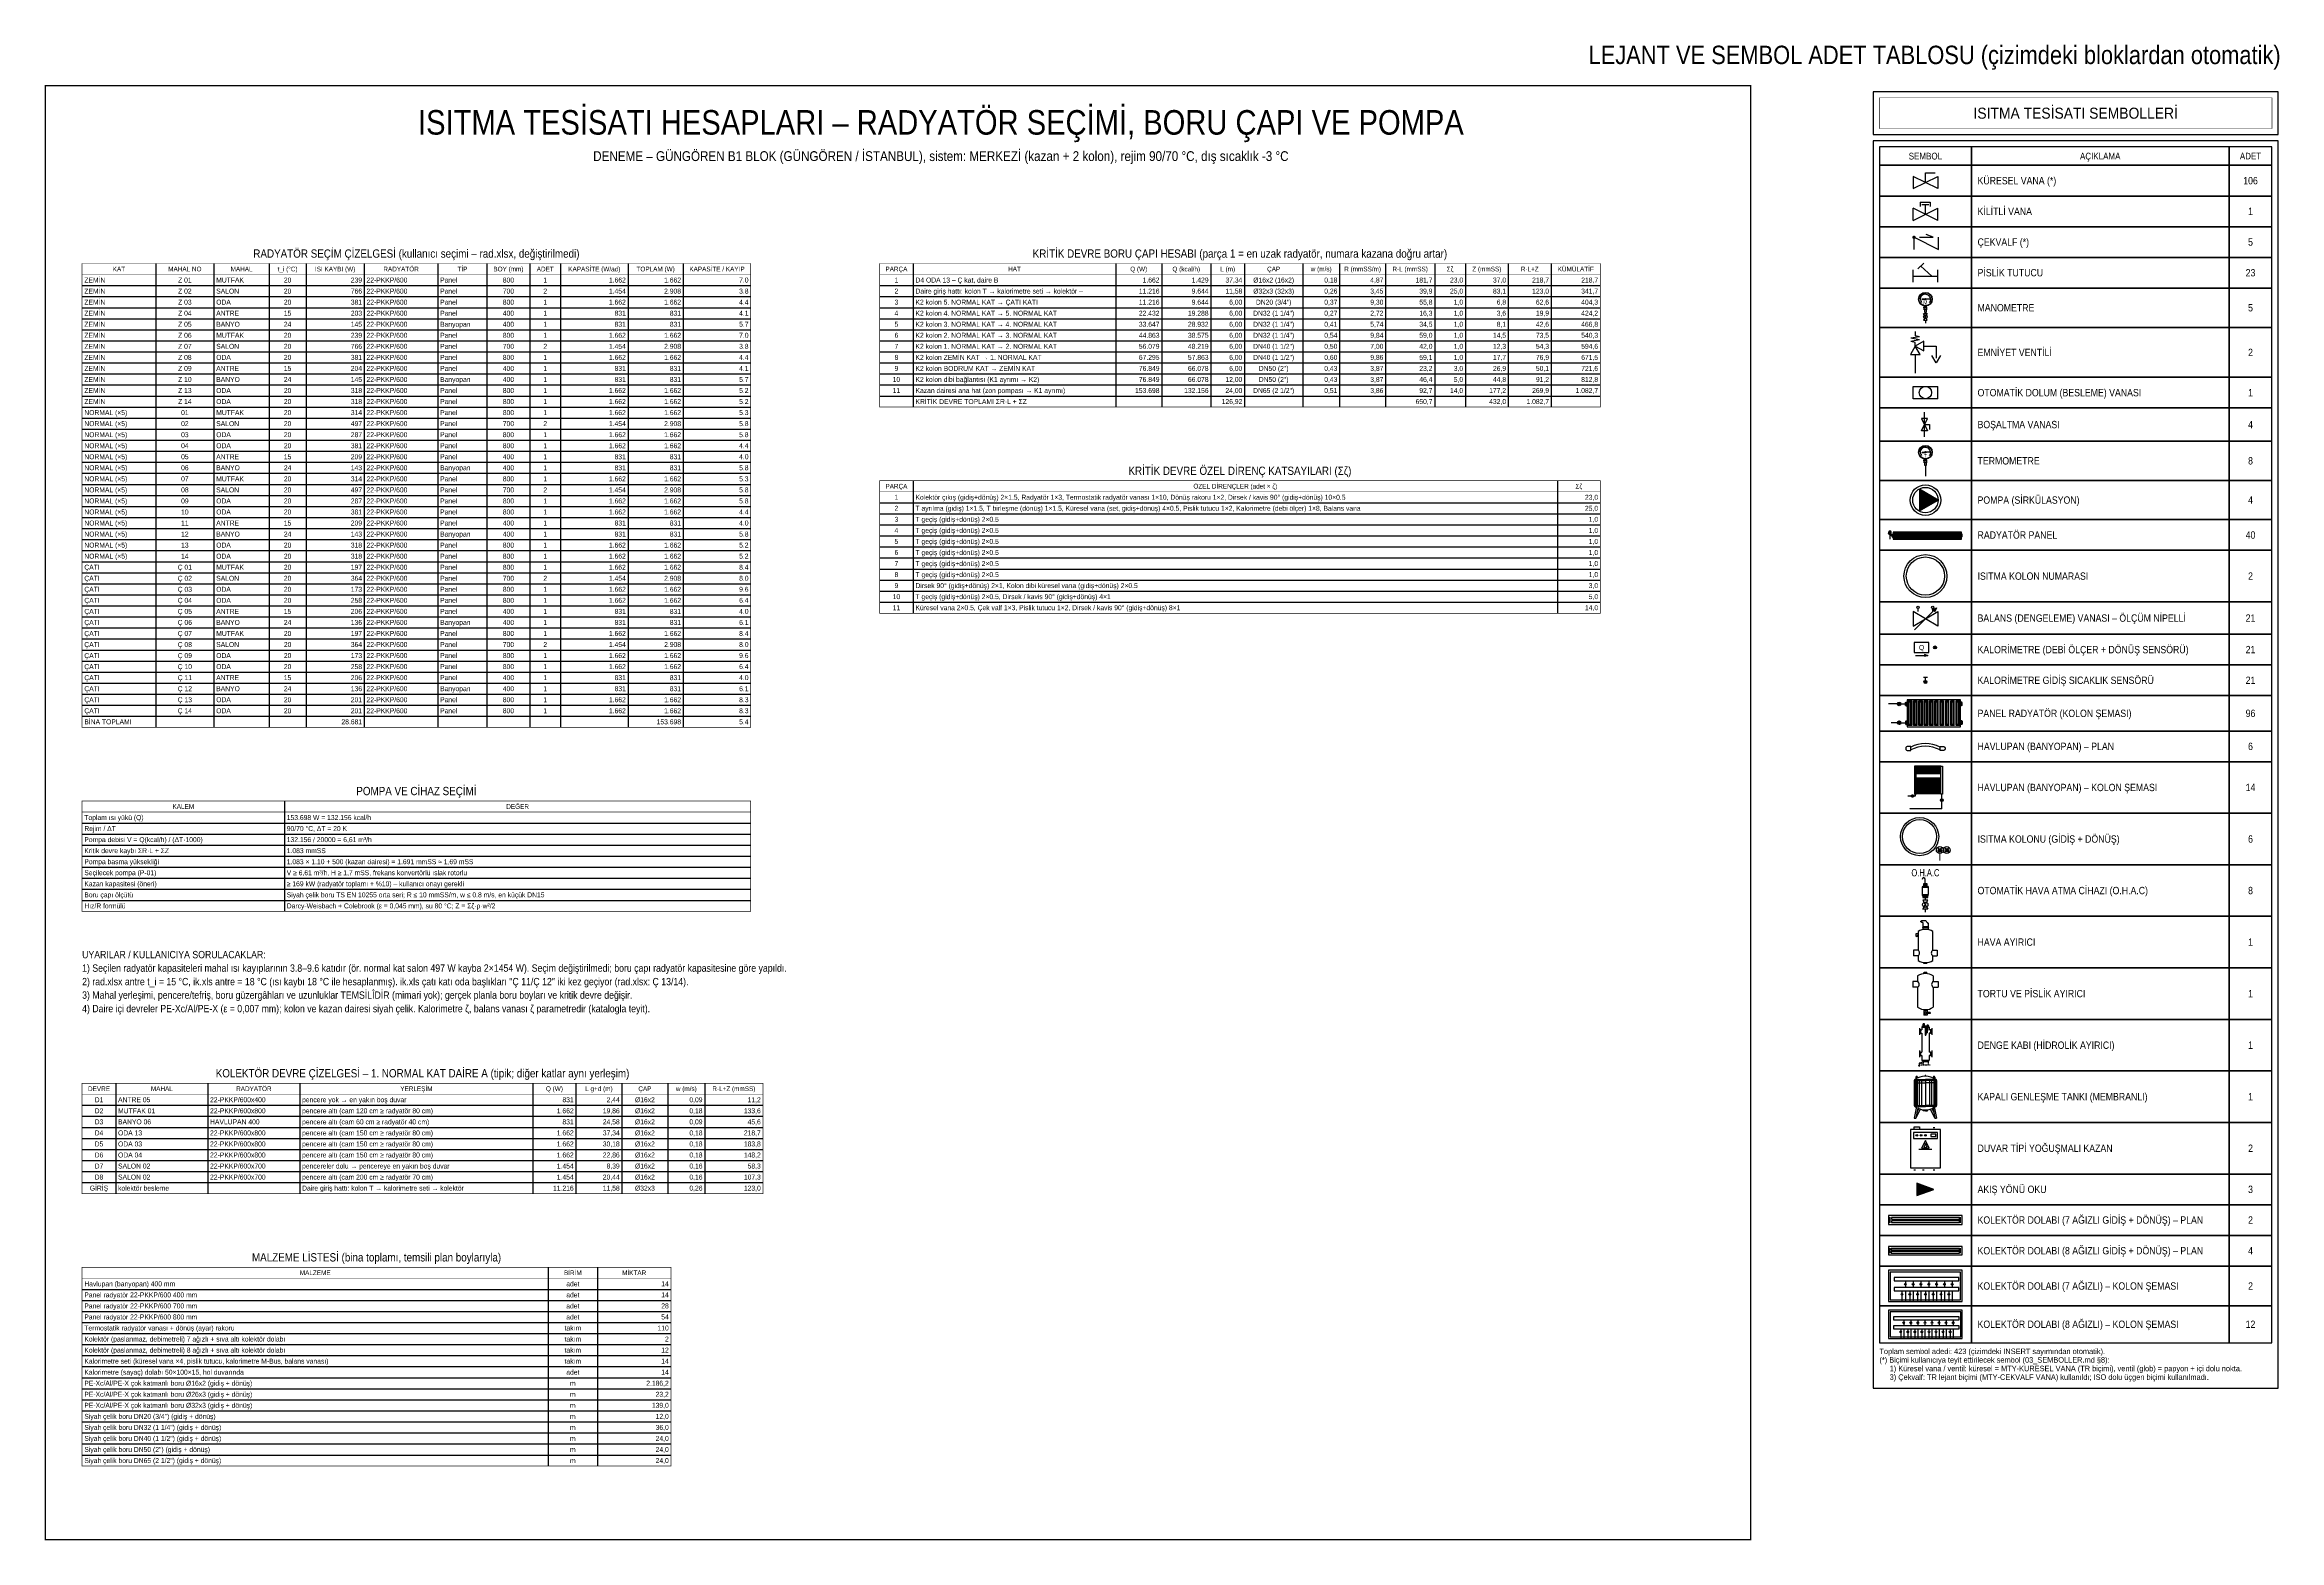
# Model space of a CAD drawing. Header units: centimetres. Extents: x -797 to 10101, y -12981 to 1521.
# Drawn here: x -61 to 3582, y -12981 to -10543 of the extents above; entities that cross this region are included whole.
import ezdxf
from ezdxf.enums import TextEntityAlignment as Align

# ---------------------------------------------------------------- set-up
doc = ezdxf.new("R2010")
doc.units = ezdxf.units.CM
doc.linetypes.add('HIDDEN', pattern=[0.375, 0.25, -0.125])
doc.linetypes.add('ISITMA DONUS HATTI', pattern=[1.66, 1.57, -0.02, -0.07])
doc.layers.add('MTY-ISITMA-CAP', color=41, linetype='Continuous', lineweight=0)
for name, color, linetype in [('MTY-ISITMA-DONUS-BORU', 30, 'ISITMA DONUS HATTI'), ('MTY-ISITMA-GIDIS-BORU', 10, 'Continuous'), ('MTY-KOLLETÖR', 7, 'Continuous'), ('MTY-RADYATÖR', 2, 'Continuous'), ('MTY-TEFRIS', 15, 'Continuous'), ('MTY-TEFRIS-CIKTI', 250, 'Continuous'), ('MTY-VANA', 1, 'Continuous'), ('ROTAS-BASLIK', 7, 'Continuous'), ('ROTAS-DENEME', 1, 'Continuous'), ('ROTAS-ISITMA-SEMBOL', 1, 'Continuous'), ('ROTAS-LEJANT-BASLIK', 5, 'Continuous'), ('ROTAS-LEJANT-CERCEVE', 7, 'Continuous'), ('ROTAS-LEJANT-YAZI', 7, 'Continuous'), ('ROTAS-PAFTA', 7, 'Continuous'), ('ROTAS-TABLO', 7, 'Continuous'), ('ROTAS-YAZI', 7, 'Continuous'), ('STM-ISITMA-CAP', 41, 'Continuous')]:
    doc.layers.add(name, color=color, linetype=linetype)
doc.styles.add('CAP', font='wturkce.SHX', dxfattribs={"width": 0.65})
doc.styles.add('MTYCAP', font='wturkce.SHX', dxfattribs={"width": 0.65, "height": 20})
doc.styles.add('MTYCAPLT', font='arial.ttf', dxfattribs={"width": 0.65, "height": 1})
doc.styles.add('ROTAS', font='arial.ttf')

# ---------------------------------------------------------------- blocks, each defined once
blk = doc.blocks.new('MTY-KURESEL VANA')
at = {"layer": 'MTY-VANA'}
for p, q in [((0, 0), (0, 8)), ((0, 8), (8, 8))]:
    blk.add_line(p, q, dxfattribs=at)
blk.add_lwpolyline([(-10, 5), (-10, -5), (10, 5), (10, -5), (-10, 5)], dxfattribs=at)
at = {"layer": 'MTY-VANA', "style": 'CAP', "width": 0.65}
blk.add_attdef('CAP', text='', height=5, rotation=26.5651, dxfattribs=at).set_placement((0, 0), align=Align.CENTER)
blk = doc.blocks.new('MTY-KITLENEBILIR VANA')
at = {"layer": 'MTY-VANA'}
for p, q in [((-10, -5), (-10, 5)), ((-10, -5), (10, 5)), ((10, -5), (-10, 5)), ((-4.4, 9.8), (-4.4, 6.4)), ((-4.4, 9.8), (4, 9.8)), ((-2.8, 8.1), (2.8, 8.1)), ((0, 0), (0, 8.1)), ((4, 9.8), (4, 6.4)), ((10, -5), (10, 5))]:
    blk.add_line(p, q, dxfattribs=at)
at = {"layer": 'MTY-VANA', "style": 'MTYCAPLT', "width": 0.65}
blk.add_attdef('CAP', text='', height=10, rotation=206.5651, dxfattribs=at).set_placement((0, 0), align=Align.CENTER)
blk = doc.blocks.new('MTY-CEKVALF VANA')
at = {"layer": 'MTY-VANA'}
h = blk.add_hatch(color=256, dxfattribs=at)
edge = h.paths.add_edge_path()
edge.add_arc((-10, 5), 1.41, 180, 540, ccw=False)
for p, q in [((-10, -5), (-10, 5)), ((-10, 5), (10, -5)), ((-5.6, 5), (5.6, 5)), ((5.6, 5), (0, 7.3)), ((10, -5), (10, 5))]:
    blk.add_line(p, q, dxfattribs=at)
at = {"layer": 'MTY-VANA', "style": 'MTYCAPLT', "width": 0.65}
blk.add_attdef('CAP', text='', height=10, dxfattribs=at).set_placement((-0.4, -4.9), align=Align.CENTER)
blk = doc.blocks.new('MTY-PISLIK TUTUCU')
at = {"layer": 'MTY-VANA'}
for p, q in [((-10, -5), (-10, 5)), ((-10, 0), (10, 0)), ((10, -5), (10, 5))]:
    blk.add_line(p, q, dxfattribs=at)
at = {"layer": 'MTY-VANA', "color": 1, "ltscale": 75}
for p, q in [((-6.1, 5.8), (-1.4, 10.5)), ((5.1, 0), (-3.7, 8.1))]:
    blk.add_line(p, q, dxfattribs=at)
at = {"layer": 'MTY-VANA', "style": 'CAP', "width": 0.65}
blk.add_attdef('CAP', text='', height=5, dxfattribs=at).set_placement((0, 0), align=Align.CENTER)
blk = doc.blocks.new('MTY-MANOMETRE')
at = {"layer": 'MTY-VANA', "color": 1}
for p, q in [((-3.7, 19.8), (-4.5, 19.9)), ((-3.7, 19.2), (-4.5, 19.1)), ((-3.5, 20.5), (-4.4, 20.7)), ((-3.6, 18.6), (-4.4, 18.4)), ((-3.3, 21.1), (-4.1, 21.4)), ((-3, 21.6), (-3.7, 22.1)), ((-2.6, 22.1), (-3.2, 22.7)), ((-2.7, 19.7), (-0.6, 19.7)), ((-2.7, 19.7), (-2.7, 19.3)), ((-2.7, 19.3), (-0.6, 19.4)), ((-2.1, 22.5), (-2.6, 23.2)), ((-1.5, 22.9), (-1.9, 23.6)), ((-0.9, 23.1), (-1.1, 23.9)), ((-0.3, 23.2), (-0.4, 24)), ((0.4, 23.2), (0.4, 24)), ((4.5, 19.5), (0.5, 19.6)), ((4.5, 19.5), (0.6, 19.4)), ((1, 23.1), (1.2, 23.9)), ((1.6, 22.9), (2, 23.6)), ((2.1, 22.5), (2.6, 23.2)), ((2.6, 22.1), (3.2, 22.7)), ((3.1, 21.6), (3.7, 22.1)), ((3.4, 21.1), (4.1, 21.4)), ((3.6, 20.5), (4.4, 20.7)), ((3.6, 18.5), (4.4, 18.3)), ((3.7, 19.8), (4.5, 19.9)), ((3.7, 19.2), (4.5, 19.1)), ((-3.3, 18), (-4.1, 17.6)), ((-3, 17.4), (-3.7, 16.9)), ((-1.2, 12.5), (-1.2, 13.4)), ((1.2, 12.5), (-1.2, 12.5)), ((0.9, 13.5), (-0.9, 13.5)), ((-0.9, 10.9), (-0.9, 12.5)), ((0.9, 10.9), (-0.9, 10.9)), ((-0.7, 13.5), (-0.7, 14)), ((-0.5, 12.6), (-0.5, 13.4)), ((-0.5, 8.6), (-0.5, 10.9)), ((0.5, 8.6), (-0.5, 8.6)), ((0, 8.6), (0, 8)), ((0, 2.3), (0, 0)), ((0.5, 10.9), (0.5, 8.6)), ((0.6, 12.6), (0.6, 13.4)), ((0.7, 13.5), (0.7, 14)), ((0.9, 12.5), (0.9, 10.9)), ((1.2, 12.5), (1.2, 13.4)), ((3, 17.4), (3.7, 16.9)), ((3.4, 17.9), (4.1, 17.6))]:
    blk.add_line(p, q, dxfattribs=at)
at = {"layer": 'MTY-VANA'}
for p, q in [((-1.5, 7.8), (1.5, 7.8)), ((0, 5.2), (-1.5, 7.8)), ((0, 5.2), (-1.5, 2.5)), ((-1.5, 2.5), (1.5, 2.5)), ((1.5, 7.8), (0, 5.2)), ((1.5, 2.5), (0, 5.2))]:
    blk.add_line(p, q, dxfattribs=at)
at = {"layer": 'MTY-VANA', "color": 1}
for radius in [5.58, 5.3, 0.576]:
    blk.add_circle((0, 19.5), radius, dxfattribs=at)
at = {"layer": 'MTY-VANA'}
blk.add_circle((0, 5.2), 1.5, dxfattribs=at)
at = {"layer": 'MTY-VANA', "color": 1}
for centre, radius, start, end in [((-0.9, 13), 0.576, 54.6994, 125.3066), ((-0.9, 13.1), 0.576, 234.694, 305.3013), ((0, 12.2), 1.33, 65.9035, 113.6507), ((0, 13.8), 1.33, 246.3499, 294.0971), ((0.9, 13), 0.576, 54.6934, 125.3006), ((0.9, 13.1), 0.576, 234.7001, 305.3073)]:
    blk.add_arc(centre, radius, start, end, dxfattribs=at)
at = {"layer": 'MTY-VANA', "width": 0.7}
blk.add_text('M', height=3.59, dxfattribs=at).set_placement((0, 15, 0), align=Align.CENTER)
at = {"layer": 'MTY-VANA', "style": 'MTYCAPLT', "width": 0.65}
blk.add_attdef('CAP', text='', height=10, rotation=270, dxfattribs=at).set_placement((0, 0), align=Align.CENTER)
blk = doc.blocks.new('MTY-EMNİYET VENTİLİ')
at = {"layer": 'MTY-VANA'}
for p, q in [((0, 22), (-4, 15)), ((3.5, 29.6), (-3.5, 28.3)), ((3.5, 27), (-3.5, 28.3)), ((3.5, 27), (-3.5, 25.6)), ((0, 25), (-3.5, 25.6)), ((0, 33.7), (0, 30.3)), ((3.5, 29.6), (0, 30.3)), ((7, 26), (0, 22)), ((0, 22), (0, 25)), ((0, 22), (7, 18)), ((4, 15), (0, 22)), ((7, 18), (7, 26)), ((7, 22), (17, 22)), ((17, 22), (17, 12)), ((-4, 15), (4, 15)), ((0, 15), (0, 0)), ((17, 8.3), (13.5, 14.3)), ((20.5, 14.3), (17, 8.3))]:
    blk.add_line(p, q, dxfattribs=at)
at = {"layer": 'MTY-VANA', "style": 'MTYCAPLT', "width": 0.65}
blk.add_attdef('CAP', text='', height=10, rotation=358.601, dxfattribs=at).set_placement((0.8, 6.1), align=Align.CENTER)
blk = doc.blocks.new('MTY-OTOMATIK DOLUM VANASI')
at = {"layer": 'MTY-VANA'}
for p, q in [((-10, -5), (-10, 5)), ((-10, 5), (10, 5)), ((10, -5), (10, 5)), ((10, -5), (-10, -5))]:
    blk.add_line(p, q, dxfattribs=at)
blk.add_circle((0, 0), 5, dxfattribs=at)
at = {"layer": 'MTY-VANA', "style": 'MTYCAPLT', "width": 0.65}
blk.add_attdef('CAP', text='', height=10, rotation=333.4349, dxfattribs=at).set_placement((0, 0), align=Align.CENTER)
blk = doc.blocks.new('MTY-BOSALTMA VANA')
at = {"layer": 'MTY-ISITMA-DONUS-BORU', "ltscale": 25}
blk.add_lwpolyline([(0, -20), (0, 0)], dxfattribs=at)
at = {"layer": 'MTY-VANA'}
for p, q in [((0, -10), (4, -10)), ((4, -10), (4, -14))]:
    blk.add_line(p, q, dxfattribs=at)
blk.add_lwpolyline([(2.5, -5), (-2.5, -5), (2.5, -15), (-2.5, -15), (2.5, -5)], dxfattribs=at)
at = {"layer": 'MTY-VANA', "style": 'MTYCAPLT', "width": 0.65}
blk.add_attdef('CAP', text='', height=10, rotation=81.6166, dxfattribs=at).set_placement((0, -10), align=Align.CENTER)
blk = doc.blocks.new('MTY-TERMOMETRE')
at = {"layer": 'MTY-VANA', "color": 1}
for p, q in [((-3.7, 19.8), (-4.5, 19.9)), ((-3.7, 19.2), (-4.5, 19.1)), ((-3.5, 20.5), (-4.4, 20.7)), ((-3.6, 18.6), (-4.4, 18.4)), ((-3.3, 21.1), (-4.1, 21.4)), ((-3, 21.6), (-3.7, 22.1)), ((-2.6, 22.1), (-3.2, 22.7)), ((-2.7, 19.7), (-0.6, 19.7)), ((-2.7, 19.7), (-2.7, 19.3)), ((-2.7, 19.3), (-0.6, 19.4)), ((-2.1, 22.5), (-2.6, 23.2)), ((-1.5, 22.9), (-1.9, 23.6)), ((-0.9, 23.1), (-1.1, 23.9)), ((-0.3, 23.2), (-0.4, 24)), ((0.4, 23.2), (0.4, 24)), ((4.5, 19.5), (0.5, 19.6)), ((4.5, 19.5), (0.6, 19.4)), ((1, 23.1), (1.2, 23.9)), ((1.6, 22.9), (2, 23.6)), ((2.1, 22.5), (2.6, 23.2)), ((2.6, 22.1), (3.2, 22.7)), ((3.1, 21.6), (3.7, 22.1)), ((3.4, 21.1), (4.1, 21.4)), ((3.6, 20.5), (4.4, 20.7)), ((3.6, 18.5), (4.4, 18.3)), ((3.7, 19.8), (4.5, 19.9)), ((3.7, 19.2), (4.5, 19.1)), ((-3.3, 18), (-4.1, 17.6)), ((-3, 17.4), (-3.7, 16.9)), ((-1.2, 12.5), (-1.2, 13.4)), ((1.2, 12.5), (-1.2, 12.5)), ((0.9, 13.5), (-0.9, 13.5)), ((-0.9, 10.9), (-0.9, 12.5)), ((0.9, 10.9), (-0.9, 10.9)), ((-0.7, 13.5), (-0.7, 14)), ((-0.5, 12.6), (-0.5, 13.4)), ((-0.5, 8.6), (-0.5, 10.9)), ((0.5, 8.6), (-0.5, 8.6)), ((0, 8.6), (0, 0)), ((0.5, 10.9), (0.5, 8.6)), ((0.6, 12.6), (0.6, 13.4)), ((0.7, 13.5), (0.7, 14)), ((0.9, 12.5), (0.9, 10.9)), ((1.2, 12.5), (1.2, 13.4)), ((3, 17.4), (3.7, 16.9)), ((3.4, 17.9), (4.1, 17.6))]:
    blk.add_line(p, q, dxfattribs=at)
for radius in [5.58, 5.3, 0.576]:
    blk.add_circle((0, 19.5), radius, dxfattribs=at)
for centre, radius, start, end in [((-0.9, 13), 0.576, 54.6994, 125.3066), ((-0.9, 13.1), 0.576, 234.694, 305.3013), ((0, 12.2), 1.33, 65.9035, 113.6507), ((0, 13.8), 1.33, 246.3499, 294.0971), ((0.9, 13), 0.576, 54.6934, 125.3006), ((0.9, 13.1), 0.576, 234.7001, 305.3073)]:
    blk.add_arc(centre, radius, start, end, dxfattribs=at)
at = {"layer": 'MTY-VANA', "style": 'MTYCAPLT', "width": 0.65}
blk.add_text('T', height=3, dxfattribs=at).set_placement((0, 15, 0), align=Align.CENTER)
blk.add_attdef('CAP', text='', height=1, rotation=270, dxfattribs=at).set_placement((0, 0), align=Align.CENTER)
blk = doc.blocks.new('ROTAS-POMPA')
blk.add_hatch(color=7).paths.add_polyline_path([(10.35, 0), (-4.95, 8.85), (-4.95, -8.85)])
blk.add_lwpolyline([(10.35, 0), (-4.95, 8.85), (-4.95, -8.85)], close=True)
for radius in [12.45, 10.35]:
    blk.add_circle((0, 0), radius)
blk = doc.blocks.new('MTY-RADYATOR Panel')
at = {"layer": 'MTY-RADYATÖR', "color": 15}
for p, q in [((-1.9, 8.2), (-1.4, 11.2)), ((-1.9, 8.2), (1.9, 8.2)), ((1.9, 8), (-1.9, 8)), ((-1.4, 11.2), (1.4, 11.2)), ((-1.3, 11.2), (-1.3, 8.2)), ((-1.1, 11.7), (1.1, 11.7)), ((-1.1, 7.2), (1.1, 7.2)), ((-0.7, 11.2), (-0.7, 8.2)), ((-0.6, 11.9), (0.6, 11.9)), ((0, 11.2), (0, 8.2)), ((0.6, 11.2), (0.6, 8.2)), ((1.3, 11.2), (1.3, 8.2)), ((1.9, 8.2), (1.4, 11.2)), ((3.4, 6.9), (3.8, 6.9)), ((3.4, 3.1), (3.4, 6.9)), ((3.4, 6.3), (3.8, 6.3)), ((3.4, 3.7), (3.8, 3.7)), ((3.4, 3.1), (3.8, 3.1)), ((3.8, 2.8), (3.8, 7.2)), ((3.8, 7.2), (4, 7.2)), ((3.8, 2.8), (4, 2.8)), ((4, 7.2), (4.4, 7.3)), ((4, 2.8), (4, 7.2)), ((4, 2.8), (4.4, 2.7)), ((105.3, 7.2), (104.9, 7.3)), ((105.3, 2.8), (104.9, 2.7)), ((105.3, 2.8), (105.3, 7.2)), ((105.5, 7.2), (105.3, 7.2)), ((105.5, 2.8), (105.3, 2.8)), ((105.5, 2.8), (105.5, 7.2)), ((105.9, 6.9), (105.5, 6.9)), ((105.9, 6.3), (105.5, 6.3)), ((105.9, 3.7), (105.5, 3.7)), ((105.9, 3.1), (105.5, 3.1)), ((105.9, 3.1), (105.9, 6.9))]:
    blk.add_line(p, q, dxfattribs=at)
at = {"layer": 'MTY-RADYATÖR', "color": 15, "ltscale": 0.3}
for p, q in [((0, 7.2), (0, 0)), ((3.8, 5), (0, 5))]:
    blk.add_line(p, q, dxfattribs=at)
at = {"layer": 'MTY-RADYATÖR'}
for p, q in [((5.7, 9), (5.7, 1)), ((6.7, 1), (6.7, 9)), ((7.2, 9), (7.2, 1)), ((8.2, 1), (8.2, 9)), ((8.7, 9), (8.7, 1)), ((9.7, 1), (9.7, 9)), ((10.2, 9), (10.2, 1)), ((11.2, 1), (11.2, 9)), ((11.7, 9), (11.7, 1)), ((12.7, 1), (12.7, 9)), ((13.2, 9), (13.2, 1)), ((14.2, 1), (14.2, 9)), ((14.7, 9), (14.7, 1)), ((15.7, 1), (15.7, 9)), ((16.2, 9), (16.2, 1)), ((17.2, 1), (17.2, 9)), ((17.7, 9), (17.7, 1)), ((18.7, 1), (18.7, 9)), ((19.2, 9), (19.2, 1)), ((20.2, 1), (20.2, 9)), ((20.7, 9), (20.7, 1)), ((21.7, 1), (21.7, 9)), ((22.2, 9), (22.2, 1)), ((23.2, 1), (23.2, 9)), ((23.7, 9), (23.7, 1)), ((24.7, 1), (24.7, 9)), ((25.2, 9), (25.2, 1)), ((26.2, 1), (26.2, 9)), ((26.7, 9), (26.7, 1)), ((27.7, 1), (27.7, 9)), ((28.2, 9), (28.2, 1)), ((29.2, 1), (29.2, 9)), ((29.7, 9), (29.7, 1)), ((30.7, 1), (30.7, 9)), ((31.2, 9), (31.2, 1)), ((32.2, 1), (32.2, 9)), ((32.7, 9), (32.7, 1)), ((33.7, 1), (33.7, 9)), ((34.2, 9), (34.2, 1)), ((35.2, 1), (35.2, 9)), ((35.7, 9), (35.7, 1)), ((36.7, 1), (36.7, 9)), ((37.2, 9), (37.2, 1)), ((38.2, 1), (38.2, 9)), ((38.7, 9), (38.7, 1)), ((39.7, 1), (39.7, 9)), ((40.2, 9), (40.2, 1)), ((41.2, 1), (41.2, 9)), ((41.7, 9), (41.7, 1)), ((42.7, 1), (42.7, 9)), ((43.2, 9), (43.2, 1)), ((44.2, 1), (44.2, 9)), ((44.7, 9), (44.7, 1)), ((45.7, 1), (45.7, 9)), ((46.2, 9), (46.2, 1)), ((47.2, 1), (47.2, 9)), ((47.7, 9), (47.7, 1)), ((48.7, 1), (48.7, 9)), ((49.2, 9), (49.2, 1)), ((50.2, 1), (50.2, 9)), ((50.7, 9), (50.7, 1)), ((51.7, 1), (51.7, 9)), ((52.2, 9), (52.2, 1)), ((53.2, 1), (53.2, 9)), ((53.7, 9), (53.7, 1)), ((54.7, 1), (54.7, 9)), ((55.2, 9), (55.2, 1)), ((56.2, 1), (56.2, 9)), ((56.7, 9), (56.7, 1)), ((57.7, 1), (57.7, 9)), ((58.2, 9), (58.2, 1)), ((59.2, 1), (59.2, 9)), ((59.7, 9), (59.7, 1)), ((60.7, 1), (60.7, 9)), ((61.2, 9), (61.2, 1)), ((62.2, 1), (62.2, 9)), ((62.7, 9), (62.7, 1)), ((63.7, 1), (63.7, 9)), ((64.2, 9), (64.2, 1)), ((65.2, 1), (65.2, 9)), ((65.7, 9), (65.7, 1)), ((66.7, 1), (66.7, 9)), ((67.2, 9), (67.2, 1)), ((68.2, 1), (68.2, 9)), ((68.7, 9), (68.7, 1)), ((69.7, 1), (69.7, 9)), ((70.2, 9), (70.2, 1)), ((71.2, 1), (71.2, 9)), ((71.7, 9), (71.7, 1)), ((72.7, 1), (72.7, 9)), ((73.2, 9), (73.2, 1)), ((74.2, 1), (74.2, 9)), ((74.7, 9), (74.7, 1)), ((75.7, 1), (75.7, 9)), ((76.2, 9), (76.2, 1)), ((77.2, 1), (77.2, 9)), ((77.7, 9), (77.7, 1)), ((78.7, 1), (78.7, 9)), ((79.2, 9), (79.2, 1)), ((80.2, 1), (80.2, 9)), ((80.7, 9), (80.7, 1)), ((81.7, 1), (81.7, 9)), ((82.2, 9), (82.2, 1)), ((83.2, 1), (83.2, 9)), ((83.7, 9), (83.7, 1)), ((84.7, 1), (84.7, 9)), ((85.2, 9), (85.2, 1)), ((86.2, 1), (86.2, 9)), ((86.7, 9), (86.7, 1)), ((87.7, 1), (87.7, 9)), ((88.2, 9), (88.2, 1)), ((89.2, 1), (89.2, 9)), ((89.7, 9), (89.7, 1)), ((90.7, 1), (90.7, 9)), ((91.2, 9), (91.2, 1)), ((92.2, 1), (92.2, 9)), ((92.7, 9), (92.7, 1)), ((93.7, 1), (93.7, 9)), ((94.2, 9), (94.2, 1)), ((95.2, 1), (95.2, 9)), ((95.7, 9), (95.7, 1)), ((96.7, 1), (96.7, 9)), ((97.2, 9), (97.2, 1)), ((98.2, 1), (98.2, 9)), ((98.7, 9), (98.7, 1)), ((99.7, 1), (99.7, 9)), ((100.2, 9), (100.2, 1)), ((101.2, 1), (101.2, 9)), ((101.7, 9), (101.7, 1)), ((102.7, 1), (102.7, 9))]:
    blk.add_line(p, q, dxfattribs=at)
at = {"layer": 'MTY-RADYATÖR', "color": 15}
blk.add_lwpolyline([(4.7, 0), (104.7, 0), (104.7, 10), (4.7, 10)], close=True, dxfattribs=at)
for centre, start, end in [((4.4, 7.5), 274, 350), ((4.4, 2.5), 10, 86), ((104.9, 7.5), 190, 266), ((104.9, 2.5), 94, 170)]:
    blk.add_arc(centre, 0.245, start, end, dxfattribs=at)
at = {"layer": 'MTY-RADYATÖR'}
for centre, start, end in [((6.2, 9), 0, 180), ((6.2, 1), 180, 0), ((7.7, 9), 0, 180), ((7.7, 1), 180, 0), ((9.2, 9), 0, 180), ((9.2, 1), 180, 0), ((10.7, 9), 0, 180), ((10.7, 1), 180, 0), ((12.2, 9), 0, 180), ((12.2, 1), 180, 0), ((13.7, 9), 0, 180), ((13.7, 1), 180, 0), ((15.2, 9), 0, 180), ((15.2, 1), 180, 0), ((16.7, 9), 0, 180), ((16.7, 1), 180, 0), ((18.2, 9), 0, 180), ((18.2, 1), 180, 0), ((19.7, 9), 0, 180), ((19.7, 1), 180, 0), ((21.2, 9), 0, 180), ((21.2, 1), 180, 0), ((22.7, 9), 0, 180), ((22.7, 1), 180, 0), ((24.2, 9), 0, 180), ((24.2, 1), 180, 0), ((25.7, 9), 0, 180), ((25.7, 1), 180, 0), ((27.2, 9), 0, 180), ((27.2, 1), 180, 0), ((28.7, 9), 0, 180), ((28.7, 1), 180, 0), ((30.2, 9), 0, 180), ((30.2, 1), 180, 0), ((31.7, 9), 0, 180), ((31.7, 1), 180, 0), ((33.2, 9), 0, 180), ((33.2, 1), 180, 0), ((34.7, 9), 0, 180), ((34.7, 1), 180, 0), ((36.2, 9), 0, 180), ((36.2, 1), 180, 0), ((37.7, 9), 0, 180), ((37.7, 1), 180, 0), ((39.2, 9), 0, 180), ((39.2, 1), 180, 0), ((40.7, 9), 0, 180), ((40.7, 1), 180, 0), ((42.2, 9), 0, 180), ((42.2, 1), 180, 0), ((43.7, 9), 0, 180), ((43.7, 1), 180, 0), ((45.2, 9), 0, 180), ((45.2, 1), 180, 0), ((46.7, 9), 0, 180), ((46.7, 1), 180, 0), ((48.2, 9), 0, 180), ((48.2, 1), 180, 0), ((49.7, 9), 0, 180), ((49.7, 1), 180, 0), ((51.2, 9), 0, 180), ((51.2, 1), 180, 0), ((52.7, 9), 0, 180), ((52.7, 1), 180, 0), ((54.2, 9), 0, 180), ((54.2, 1), 180, 0), ((55.7, 9), 0, 180), ((55.7, 1), 180, 0), ((57.2, 9), 0, 180), ((57.2, 1), 180, 0), ((58.7, 9), 0, 180), ((58.7, 1), 180, 0), ((60.2, 9), 0, 180), ((60.2, 1), 180, 0), ((61.7, 9), 0, 180), ((61.7, 1), 180, 0), ((63.2, 9), 0, 180), ((63.2, 1), 180, 0), ((64.7, 9), 0, 180), ((64.7, 1), 180, 0), ((66.2, 9), 0, 180), ((66.2, 1), 180, 0), ((67.7, 9), 0, 180), ((67.7, 1), 180, 0), ((69.2, 9), 0, 180), ((69.2, 1), 180, 0), ((70.7, 9), 0, 180), ((70.7, 1), 180, 0), ((72.2, 9), 0, 180), ((72.2, 1), 180, 0), ((73.7, 9), 0, 180), ((73.7, 1), 180, 0), ((75.2, 9), 0, 180), ((75.2, 1), 180, 0), ((76.7, 9), 0, 180), ((76.7, 1), 180, 0), ((78.2, 9), 0, 180), ((78.2, 1), 180, 0), ((79.7, 9), 0, 180), ((79.7, 1), 180, 0), ((81.2, 9), 0, 180), ((81.2, 1), 180, 0), ((82.7, 9), 0, 180), ((82.7, 1), 180, 0), ((84.2, 9), 0, 180), ((84.2, 1), 180, 0), ((85.7, 9), 0, 180), ((85.7, 1), 180, 0), ((87.2, 9), 0, 180), ((87.2, 1), 180, 0), ((88.7, 9), 0, 180), ((88.7, 1), 180, 0), ((90.2, 9), 0, 180), ((90.2, 1), 180, 0), ((91.7, 9), 0, 180), ((91.7, 1), 180, 0), ((93.2, 9), 0, 180), ((93.2, 1), 180, 0), ((94.7, 9), 0, 180), ((94.7, 1), 180, 0), ((96.2, 9), 0, 180), ((96.2, 1), 180, 0), ((97.7, 9), 0, 180), ((97.7, 1), 180, 0), ((99.2, 9), 0, 180), ((99.2, 1), 180, 0), ((100.7, 9), 0, 180), ((100.7, 1), 180, 0), ((102.2, 9), 0, 180), ((102.2, 1), 180, 0)]:
    blk.add_arc(centre, 0.5, start, end, dxfattribs=at)
at = {"layer": 'MTY-RADYATÖR', "color": 15}
for centre, major_axis, start_param, end_param in [((-1.1, 8), (0.584, 0.584), 2.161559, 3.926991), ((-0.6, 11), (0.584, 0.584), 0.785398, 2.161559), ((0.6, 11), (-0.584, 0.584), 4.121626, 5.497787), ((1.1, 8), (0.584, 0.584), 3.926991, 5.692422)]:
    blk.add_ellipse(centre, major_axis=major_axis, ratio=1, start_param=start_param, end_param=end_param, dxfattribs=at)
at = {"layer": 'MTY-RADYATÖR', "style": 'MTYCAPLT', "width": 0.65}
blk.add_attdef('RAD', text='', height=10, dxfattribs=at).set_placement((54.7, 22.5), align=Align.MIDDLE_CENTER)
at = {"layer": 'MTY-TEFRIS-CIKTI', "style": 'MTYCAPLT', "width": 0.65}
blk.add_attdef('NO', text='', height=6, dxfattribs=at).set_placement((54.7, 35), align=Align.MIDDLE_CENTER)
blk = doc.blocks.new('MTY-RADYATOR KOLON NO')
at = {"layer": 'MTY-RADYATÖR', "linetype": 'Continuous', "ltscale": 100}
blk.add_circle((0, 0), 27.5, dxfattribs=at)
at = {"layer": 'MTY-RADYATÖR', "color": 7, "linetype": 'Continuous', "ltscale": 100}
blk.add_circle((0, 0), 24.5, dxfattribs=at)
at = {"layer": 'MTY-RADYATÖR', "color": 0, "linetype": 'Continuous', "ltscale": 100, "style": 'MTYCAPLT'}
blk.add_attdef('KNO', text='', height=15, dxfattribs=at).set_placement((0, 0, 0), align=Align.MIDDLE_CENTER)
blk = doc.blocks.new('ROTAS-BALANS-VANASI')
for p, q in [((-9, -9), (9, 9)), ((-6, 6), (-6, 8.4)), ((6, 6), (6, 8.4))]:
    blk.add_line(p, q)
for points in [[(-10, 6), (-10, -6), (0, 0)], [(10, 6), (10, -6), (0, 0)]]:
    blk.add_lwpolyline(points, close=True)
blk.add_lwpolyline([(5.6, 7.3), (9, 9), (7.3, 5.6)])
for centre in [(-6, 9.4), (6, 9.4)]:
    blk.add_circle(centre, 1)
at = {"style": 'ROTAS'}
blk.add_attdef('NO', text='', height=6, dxfattribs=at).set_placement((0, 12), align=Align.BOTTOM_CENTER)
blk = doc.blocks.new('ROTAS-KALORIMETRE-KM')
blk.add_hatch(color=7).paths.add_polyline_path([(12.2, 0), (12.2, 0.3), (12, 0.6), (11.8, 0.8), (11.6, 1), (11.3, 1.2), (11, 1.2), (10.7, 1.2), (10.4, 1), (10.2, 0.8), (10, 0.6), (9.8, 0.3), (9.8, 0), (9.8, -0.3), (10, -0.6), (10.2, -0.8), (10.4, -1), (10.7, -1.2), (11, -1.2), (11.3, -1.2), (11.6, -1), (11.8, -0.8), (12, -0.6), (12.2, -0.3)])
blk.add_line((-5, -6.5), (5, -6.5))
blk.add_lwpolyline([(-6, -4), (6, -4), (6, 4), (-6, 4)], close=True)
blk.add_lwpolyline([(2, -5.5), (5, -6.5), (2, -7.5)])
blk.add_circle((11, 0), 1.2)
at = {"style": 'ROTAS'}
blk.add_text('Q', height=4, dxfattribs=at).set_placement((0, 0), align=Align.MIDDLE_CENTER)
blk.add_attdef('NO', text='', height=6, dxfattribs=at).set_placement((0, 7), align=Align.BOTTOM_CENTER)
blk = doc.blocks.new('ROTAS-KALORIMETRE-SENSOR')
blk.add_hatch(color=7).paths.add_polyline_path([(1.2, 0), (1.2, 0.3), (1, 0.6), (0.8, 0.8), (0.6, 1), (0.3, 1.2), (0, 1.2), (-0.3, 1.2), (-0.6, 1), (-0.8, 0.8), (-1, 0.6), (-1.2, 0.3), (-1.2, 0), (-1.2, -0.3), (-1, -0.6), (-0.8, -0.8), (-0.6, -1), (-0.3, -1.2), (0, -1.2), (0.3, -1.2), (0.6, -1), (0.8, -0.8), (1, -0.6), (1.2, -0.3)])
for p, q in [((-1.6, 4), (1.6, 4)), ((0, 1.2), (0, 4))]:
    blk.add_line(p, q)
blk.add_circle((0, 0), 1.2)
at = {"style": 'ROTAS'}
blk.add_attdef('NO', text='', height=6, dxfattribs=at).set_placement((0, 6), align=Align.BOTTOM_CENTER)
blk = doc.blocks.new('MTY-RADYATOR KOLON')
at = {"layer": 'MTY-ISITMA-DONUS-BORU'}
for p, q in [((11, 22.5), (0, 22.5)), ((17.9, 22.5), (26.3, 22.5))]:
    blk.add_line(p, q, dxfattribs=at)
at = {"layer": 'MTY-ISITMA-GIDIS-BORU'}
for p, q in [((11, 57.5), (-5, 57.5)), ((17.9, 57.5), (26.3, 57.5))]:
    blk.add_line(p, q, dxfattribs=at)
at = {"layer": 'MTY-RADYATÖR', "color": 15}
for p, q in [((11.7, 57.5), (12.5, 57.5)), ((12.3, 58.4), (11.9, 58.5)), ((12.3, 56.6), (11.9, 56.5)), ((12.8, 59.1), (12.5, 59.4)), ((12.8, 55.9), (12.5, 55.6)), ((13.4, 60), (13.6, 59.6)), ((13.4, 55), (13.6, 55.4)), ((14.5, 60.2), (14.5, 59.4)), ((14.5, 54.8), (14.5, 55.6)), ((15.5, 60), (15.3, 59.6)), ((15.5, 55), (15.3, 55.4)), ((16.1, 59.1), (16.4, 59.4)), ((16.1, 55.9), (16.4, 55.6)), ((17.2, 57.5), (16.4, 57.5)), ((16.6, 58.4), (17, 58.5)), ((16.6, 56.6), (17, 56.5)), ((26.3, 60.2), (27.2, 60.2)), ((26.3, 58.8), (26.3, 60.2)), ((26.3, 58.8), (27.2, 58.8)), ((26.3, 56.2), (26.3, 58.8)), ((26.3, 56.2), (27.2, 56.2)), ((26.3, 54.8), (26.3, 56.2)), ((26.3, 54.8), (27.2, 54.8)), ((27.2, 60.2), (27.2, 60.7)), ((27.2, 60.7), (27.8, 60.7)), ((27.2, 58.8), (27.2, 60.2)), ((27.2, 56.2), (27.2, 58.8)), ((27.2, 54.8), (27.2, 56.2)), ((27.2, 54.3), (27.2, 54.8)), ((27.2, 54.3), (27.8, 54.3)), ((27.8, 60.9), (28.8, 61)), ((27.8, 60.7), (27.8, 60.9)), ((27.8, 54.3), (27.8, 60.7)), ((27.8, 54.1), (27.8, 54.3)), ((27.8, 54.1), (28.8, 54)), ((31.6, 17.2), (31.6, 63)), ((31.6, 63), (38.2, 63)), ((33.4, 61.3), (31.6, 63)), ((33.4, 19), (33.4, 61.3)), ((33.4, 61.3), (36.5, 61.3)), ((36.5, 61.3), (38.2, 63)), ((36.5, 19), (36.5, 61.3)), ((38.2, 17.2), (38.2, 63)), ((41.5, 17.2), (41.5, 63)), ((43.3, 61.3), (41.5, 63)), ((41.5, 63), (48.1, 63)), ((43.3, 19), (43.3, 61.3)), ((43.3, 61.3), (46.4, 61.3)), ((46.4, 61.3), (48.1, 63)), ((46.4, 19), (46.4, 61.3)), ((48.1, 17.2), (48.1, 63)), ((51.5, 17.2), (51.5, 63)), ((53.2, 61.3), (51.5, 63)), ((51.5, 63), (58, 63)), ((53.2, 19), (53.2, 61.3)), ((53.2, 61.3), (56.3, 61.3)), ((56.3, 61.3), (58, 63)), ((56.3, 19), (56.3, 61.3)), ((58, 17.2), (58, 63)), ((61.4, 17.2), (61.4, 63)), ((61.4, 63), (67.9, 63)), ((63.1, 61.3), (61.4, 63)), ((63.1, 19), (63.1, 61.3)), ((63.1, 61.3), (66.2, 61.3)), ((66.2, 61.3), (67.9, 63)), ((66.2, 19), (66.2, 61.3)), ((67.9, 17.2), (67.9, 63)), ((71.3, 17.2), (71.3, 63)), ((71.3, 63), (77.8, 63)), ((73, 61.3), (71.3, 63)), ((73, 19), (73, 61.3)), ((73, 61.3), (76.1, 61.3)), ((76.1, 61.3), (77.8, 63)), ((76.1, 19), (76.1, 61.3)), ((77.8, 17.2), (77.8, 63)), ((81.2, 17.2), (81.2, 63)), ((81.2, 63), (87.7, 63)), ((82.9, 61.3), (81.2, 63)), ((82.9, 19), (82.9, 61.3)), ((82.9, 61.3), (86, 61.3)), ((86, 61.3), (87.7, 63)), ((86, 19), (86, 61.3)), ((87.7, 17.2), (87.7, 63)), ((91.1, 17.2), (91.1, 63)), ((91.1, 63), (97.6, 63)), ((92.8, 61.3), (91.1, 63)), ((92.8, 19), (92.8, 61.3)), ((92.8, 61.3), (95.9, 61.3)), ((95.9, 61.3), (97.6, 63)), ((95.9, 19), (95.9, 61.3)), ((97.6, 17.2), (97.6, 63)), ((101, 17.2), (101, 63)), ((101, 63), (107.5, 63)), ((102.7, 61.3), (101, 63)), ((102.7, 19), (102.7, 61.3)), ((102.7, 61.3), (105.8, 61.3)), ((105.8, 61.3), (107.5, 63)), ((105.8, 19), (105.8, 61.3)), ((107.5, 17.2), (107.5, 63)), ((110.9, 17.2), (110.9, 63)), ((110.9, 63), (117.4, 63)), ((112.6, 61.3), (110.9, 63)), ((112.6, 19), (112.6, 61.3)), ((112.6, 61.3), (115.7, 61.3)), ((115.7, 61.3), (117.4, 63)), ((115.7, 19), (115.7, 61.3)), ((117.4, 17.2), (117.4, 63)), ((120.8, 17.2), (120.8, 63)), ((120.8, 63), (127.3, 63)), ((122.5, 61.3), (120.8, 63)), ((122.5, 19), (122.5, 61.3)), ((122.5, 61.3), (125.6, 61.3)), ((125.6, 61.3), (127.3, 63)), ((125.6, 19), (125.6, 61.3)), ((127.3, 17.2), (127.3, 63)), ((130.8, 60.9), (129.8, 61)), ((130.8, 54.1), (129.8, 54)), ((130.8, 60.7), (130.8, 60.9)), ((130.8, 54.3), (130.8, 60.7)), ((131.4, 60.7), (130.8, 60.7)), ((131.4, 54.3), (130.8, 54.3)), ((130.8, 54.1), (130.8, 54.3)), ((131.4, 60.2), (131.4, 60.7)), ((132.3, 60.2), (131.4, 60.2)), ((131.4, 58.8), (131.4, 60.2)), ((132.3, 58.8), (131.4, 58.8)), ((131.4, 56.2), (131.4, 58.8)), ((132.3, 56.2), (131.4, 56.2)), ((131.4, 54.8), (131.4, 56.2)), ((132.3, 54.8), (131.4, 54.8)), ((131.4, 54.3), (131.4, 54.8)), ((132.3, 58.8), (132.3, 60.2)), ((132.3, 56.2), (132.3, 58.8)), ((132.3, 54.8), (132.3, 56.2)), ((15.2, 22.5), (13.8, 22.5)), ((26.3, 25.2), (27.2, 25.2)), ((26.3, 25.2), (26.3, 23.8)), ((26.3, 23.8), (27.2, 23.8)), ((26.3, 23.8), (26.3, 21.2)), ((26.3, 21.2), (27.2, 21.2)), ((26.3, 21.2), (26.3, 19.8)), ((26.3, 19.8), (27.2, 19.8)), ((27.2, 25.7), (27.8, 25.7)), ((27.2, 25.7), (27.2, 25.2)), ((27.2, 25.2), (27.2, 23.8)), ((27.2, 23.8), (27.2, 21.2)), ((27.2, 21.2), (27.2, 19.8)), ((27.2, 19.8), (27.2, 19.3)), ((27.2, 19.3), (27.8, 19.3)), ((27.8, 25.9), (28.8, 26)), ((27.8, 25.9), (27.8, 25.7)), ((27.8, 25.7), (27.8, 19.3)), ((27.8, 19.3), (27.8, 19.1)), ((27.8, 19.1), (28.8, 19)), ((33.4, 19), (31.6, 17.2)), ((38.2, 17.2), (31.6, 17.2)), ((36.5, 19), (33.4, 19)), ((36.5, 19), (38.2, 17.2)), ((43.3, 19), (41.5, 17.2)), ((48.1, 17.2), (41.5, 17.2)), ((46.4, 19), (43.3, 19)), ((46.4, 19), (48.1, 17.2)), ((53.2, 19), (51.5, 17.2)), ((58, 17.2), (51.5, 17.2)), ((56.3, 19), (53.2, 19)), ((56.3, 19), (58, 17.2)), ((63.1, 19), (61.4, 17.2)), ((67.9, 17.2), (61.4, 17.2)), ((66.2, 19), (63.1, 19)), ((66.2, 19), (67.9, 17.2)), ((73, 19), (71.3, 17.2)), ((77.8, 17.2), (71.3, 17.2)), ((76.1, 19), (73, 19)), ((76.1, 19), (77.8, 17.2)), ((82.9, 19), (81.2, 17.2)), ((87.7, 17.2), (81.2, 17.2)), ((86, 19), (82.9, 19)), ((86, 19), (87.7, 17.2)), ((92.8, 19), (91.1, 17.2)), ((97.6, 17.2), (91.1, 17.2)), ((95.9, 19), (92.8, 19)), ((95.9, 19), (97.6, 17.2)), ((102.7, 19), (101, 17.2)), ((107.5, 17.2), (101, 17.2)), ((105.8, 19), (102.7, 19)), ((105.8, 19), (107.5, 17.2)), ((112.6, 19), (110.9, 17.2)), ((117.4, 17.2), (110.9, 17.2)), ((115.7, 19), (112.6, 19)), ((115.7, 19), (117.4, 17.2)), ((122.5, 19), (120.8, 17.2)), ((127.3, 17.2), (120.8, 17.2)), ((125.6, 19), (122.5, 19)), ((125.6, 19), (127.3, 17.2)), ((130.8, 25.9), (129.8, 26)), ((130.8, 19.1), (129.8, 19)), ((130.8, 25.9), (130.8, 25.7)), ((130.8, 25.7), (130.8, 19.3)), ((131.4, 25.7), (130.8, 25.7)), ((130.8, 19.3), (130.8, 19.1)), ((131.4, 19.3), (130.8, 19.3)), ((131.4, 25.7), (131.4, 25.2)), ((132.3, 25.2), (131.4, 25.2)), ((131.4, 25.2), (131.4, 23.8)), ((132.3, 23.8), (131.4, 23.8)), ((131.4, 23.8), (131.4, 21.2)), ((132.3, 21.2), (131.4, 21.2)), ((131.4, 21.2), (131.4, 19.8)), ((132.3, 19.8), (131.4, 19.8)), ((131.4, 19.8), (131.4, 19.3)), ((132.3, 25.2), (132.3, 23.8)), ((132.3, 23.8), (132.3, 21.2)), ((132.3, 21.2), (132.3, 19.8))]:
    blk.add_line(p, q, dxfattribs=at)
blk.add_lwpolyline([(129.3, 65), (29.3, 65), (29.3, 15), (129.3, 15)], close=True, dxfattribs=at)
for centre, radius in [((14.5, 57.5), 3.45), ((14.5, 57.5), 2.72), ((14.5, 57.5), 1.41), ((14.5, 22.5), 3.45), ((14.5, 22.5), 0.697)]:
    blk.add_circle(centre, radius, dxfattribs=at)
for centre, radius, start, end in [((28.7, 61.6), 0.575, 274, 350), ((28.7, 53.4), 0.575, 10, 86), ((129.8, 61.6), 0.575, 190, 266), ((129.8, 53.4), 0.575, 94, 170), ((12.6, 23.9), 0.622, 108, 180), ((10.3, 22.5), 2.15, 320.2532, 39.7468), ((12.6, 21.1), 0.622, 180, 252), ((12.5, 28.5), 4.01, 267.9571, 308.0429), ((13.1, 18.2), 2.44, 37.6114, 106.3886), ((15.2, 24.7), 0.622, 36, 108), ((15.2, 20.3), 0.622, 252, 324), ((18.5, 25.4), 2.8, 186.5365, 245.4635), ((18.3, 19.7), 2.6, 112.1116, 175.8884), ((16.8, 22.5), 0.622, 324, 36), ((28.7, 26.6), 0.575, 274, 350), ((28.7, 18.4), 0.575, 10, 86), ((129.8, 26.6), 0.575, 190, 266), ((129.8, 18.4), 0.575, 94, 170)]:
    blk.add_arc(centre, radius, start, end, dxfattribs=at)
at = {"layer": 'MTY-RADYATÖR', "color": 2, "style": 'MTYCAPLT', "width": 0.65}
for tag, p, height in [('MAHAL_001', (63.5, 86), 10), ('NO_001', (33.9, 42.2), 15), ('RAD_001', (69.6, 72.5), 10), ('DERECE_001', (86.3, 32.4), 10)]:
    blk.add_attdef(tag, p, '', height=height, dxfattribs=at)
blk = doc.blocks.new('MTY-RADYATOR Banyopan')
at = {"layer": 'MTY-RADYATÖR', "color": 15}
for points in [[(-3, 0), (0, 0), (0, 3), (-3, 3, 0.414214), (-4, 2), (-4, 1, 0.414214)], [(27, 0), (24, 0), (24, 3), (27, 3, -0.414214), (28, 2), (28, 1, -0.414214)]]:
    blk.add_lwpolyline(points, format="xyb", close=True, dxfattribs=at)
at = {"layer": 'MTY-RADYATÖR'}
for centre, radius, start, end in [((12, -20.6), 26.2, 62.7637, 117.2363), ((12, -22.1), 25.4, 61.8807, 118.1193)]:
    blk.add_arc(centre, radius, start, end, dxfattribs=at)
at = {"layer": 'MTY-RADYATÖR', "style": 'MTYCAPLT', "width": 0.65}
blk.add_attdef('RAD', text='', height=10, dxfattribs=at).set_placement((12, 18), align=Align.MIDDLE_CENTER)
at = {"layer": 'MTY-TEFRIS-CIKTI', "style": 'MTYCAPLT', "width": 0.65}
blk.add_attdef('NO', text='', height=6, dxfattribs=at).set_placement((12, 30), align=Align.MIDDLE_CENTER)
blk = doc.blocks.new('MTY-RADYATÖR BANYOPAN KOLON')
at = {"layer": 'MTY-ISITMA-DONUS-BORU'}
for p, q in [((87, 49.7), (87, 62.5)), ((87, 22.5), (0, 22.5)), ((87, 22.5), (87, 42.8))]:
    blk.add_line(p, q, dxfattribs=at)
at = {"layer": 'MTY-ISITMA-GIDIS-BORU'}
for p, q in [((15.7, 57.5), (15.7, 62.5)), ((-5, 57.5), (4.6, 57.5)), ((11.5, 57.5), (15.7, 57.5))]:
    blk.add_line(p, q, dxfattribs=at)
at = {"layer": 'MTY-RADYATÖR', "color": 15}
for p, q in [((8.7, 57.5), (7.3, 57.5)), ((87.7, 46.3), (86.3, 46.3))]:
    blk.add_line(p, q, dxfattribs=at)
at = {"layer": 'MTY-RADYATÖR', "color": 15, "linetype": 'ByBlock'}
for points in [[(13.7, 138.5), (13.7, 62.5)], [(17.7, 138.5), (13.7, 138.5)], [(17.7, 62.5), (17.7, 138.5)], [(84.7, 137.7), (17.7, 137.7)], [(84.7, 135.2), (17.7, 135.2)], [(84.7, 134.1), (17.7, 134.1)], [(84.7, 131.6), (17.7, 131.6)], [(84.7, 130.5), (17.7, 130.5)], [(84.7, 128), (17.7, 128)], [(84.7, 126.9), (17.7, 126.9)], [(84.7, 124.4), (17.7, 124.4)], [(84.7, 123.3), (17.7, 123.3)], [(84.7, 120.8), (17.7, 120.8)], [(84.7, 62.5), (84.7, 138.5)], [(84.7, 138.5), (88.7, 138.5)], [(88.7, 138.5), (88.7, 62.5)], [(13.7, 62.5), (17.7, 62.5)], [(84.7, 119.7), (17.7, 119.7)], [(84.7, 117.2), (17.7, 117.2)], [(84.7, 105.3), (17.7, 105.3)], [(84.7, 102.8), (17.7, 102.8)], [(84.7, 101.7), (17.7, 101.7)], [(84.7, 99.2), (17.7, 99.2)], [(84.7, 98.1), (17.7, 98.1)], [(84.7, 95.6), (17.7, 95.6)], [(84.7, 94.5), (17.7, 94.5)], [(84.7, 92), (17.7, 92)], [(84.7, 90.9), (17.7, 90.9)], [(84.7, 88.4), (17.7, 88.4)], [(84.7, 87.3), (17.7, 87.3)], [(84.7, 84.8), (17.7, 84.8)], [(84.7, 83.7), (17.7, 83.7)], [(84.7, 81.2), (17.7, 81.2)], [(84.7, 80.1), (17.7, 80.1)], [(84.7, 77.6), (17.7, 77.6)], [(84.7, 76.5), (17.7, 76.5)], [(84.7, 74), (17.7, 74)], [(84.7, 72.9), (17.7, 72.9)], [(84.7, 70.4), (17.7, 70.4)], [(84.7, 69.3), (17.7, 69.3)], [(84.7, 66.9), (17.7, 66.9)], [(84.7, 65.7), (17.7, 65.7)], [(84.7, 63.2), (17.7, 63.2)], [(88.7, 62.5), (84.7, 62.5)]]:
    blk.add_lwpolyline(points, dxfattribs=at)
at = {"layer": 'MTY-RADYATÖR', "color": 15}
for centre, radius in [((8, 57.5), 3.45), ((8, 57.5), 0.697), ((87, 46.3), 3.45), ((87, 46.3), 0.697)]:
    blk.add_circle(centre, radius, dxfattribs=at)
for centre, radius, start, end in [((6.1, 58.9), 0.622, 108, 180), ((3.8, 57.5), 2.15, 320.25319, 39.74681), ((6.1, 56.1), 0.622, 180, 252), ((6.1, 63.5), 4.01, 267.95709, 308.04291), ((6.6, 53.2), 2.44, 37.61136, 106.38864), ((8.7, 59.7), 0.622, 36, 108), ((8.7, 55.3), 0.622, 252, 324), ((12, 60.4), 2.8, 186.53646, 245.46354), ((11.8, 54.7), 2.6, 112.11155, 175.88845), ((10.4, 57.5), 0.622, 324, 36), ((85.1, 47.7), 0.622, 108, 180), ((82.8, 46.3), 2.15, 320.25319, 39.74681), ((85.1, 44.9), 0.622, 180, 252), ((85, 52.3), 4.01, 267.95709, 308.04291), ((85.6, 42), 2.44, 37.61136, 106.38864), ((87.7, 48.5), 0.622, 36, 108), ((87.7, 44.1), 0.622, 252, 324), ((91, 49.2), 2.8, 186.53646, 245.46354), ((90.8, 43.5), 2.6, 112.11155, 175.88845), ((89.3, 46.3), 0.622, 324, 36)]:
    blk.add_arc(centre, radius, start, end, dxfattribs=at)
at = {"layer": 'MTY-RADYATÖR', "style": 'MTYCAPLT', "width": 0.65}
for tag, p, height in [('DERECE_001', (32.2, 111.8), 10), ('MAHAL_001', (35.4, 157.7), 10), ('RAD_001', (41.5, 142.7), 10), ('NO_001', (40.8, 78), 15)]:
    blk.add_attdef(tag, p, '', height=height, dxfattribs=at)
blk = doc.blocks.new('MTY-BORU KOLON')
for p, q in [((-3.5, 1.5), (3.5, 8.5)), ((3.5, 1.5), (-3.5, 8.5)), ((6.5, 1.5), (13.5, 8.5)), ((13.5, 1.5), (6.5, 8.5))]:
    blk.add_line(p, q)
at = {"layer": 'MTY-ISITMA-CAP'}
blk.add_line((0, -10), (0, 5), dxfattribs=at)
at = {"layer": 'MTY-KOLLETÖR', "color": 1}
for centre, radius in [((-29.1, 24.4), 27.5), ((0, 5), 5), ((10, 5), 5)]:
    blk.add_circle(centre, radius, dxfattribs=at)
at = {"layer": 'MTY-KOLLETÖR', "color": 7}
blk.add_circle((-29.1, 24.4), 24.5, dxfattribs=at)
at = {"layer": 'MTY-KOLLETÖR', "color": 2}
for centre in [(0, 5), (10, 5)]:
    blk.add_circle(centre, 2.33, dxfattribs=at)
at = {"layer": 'MTY-KOLLETÖR', "color": 7, "style": 'MTYCAPLT'}
blk.add_attdef('K', text='', height=25, dxfattribs=at).set_placement((-29.1, 24.4, 0), align=Align.MIDDLE_CENTER)
at = {"layer": 'STM-ISITMA-CAP', "lineweight": -3, "style": 'MTYCAP', "width": 0.65}
blk.add_attdef('SCCP_001', (10, -21.1), '', height=20, rotation=90, dxfattribs=at)
blk = doc.blocks.new('MTY-O.H.A.C')
at = {"layer": 'MTY-VANA', "color": 2}
for p, q in [((-4.5, 41.1), (-3.5, 42.6)), ((-4.5, 41.1), (4.5, 41.1)), ((-4.5, 29.2), (-4.5, 41.1)), ((-3.5, 43.1), (3.5, 43.1)), ((-3.5, 42.6), (-3.5, 43.1)), ((-3.5, 42.6), (3.5, 42.6)), ((-2.5, 47.1), (2.5, 47.1)), ((-2.5, 43.1), (-2.5, 47.1)), ((-1, 47.1), (-1, 43.1)), ((1, 47.1), (1, 43.1)), ((2.5, 47.1), (2.5, 43.1)), ((3.5, 42.6), (3.5, 43.1)), ((3.5, 42.6), (4.5, 41.1)), ((4.5, 41.1), (4.5, 29.2)), ((-5, 29.2), (5, 29.2)), ((-5, 29.2), (-5, 27.7)), ((-5, 27.7), (5, 27.7)), ((-5, 27.7), (-4, 26.2)), ((-4, 26.2), (4, 26.2)), ((-4, 26.2), (-4, 24.2)), ((-4, 24.2), (4, 24.2)), ((-2, 26.2), (-2, 24.2)), ((2, 26.2), (2, 24.2)), ((4, 26.2), (5, 27.7)), ((4, 24.2), (4, 26.2)), ((5, 27.7), (5, 29.2))]:
    blk.add_line(p, q, dxfattribs=at)
at = {"layer": 'MTY-VANA', "color": 2, "lineweight": -3}
for p, q in [((-2.4, 56.5), (-3, 56.5)), ((0, 47.1), (0, 54.1))]:
    blk.add_line(p, q, dxfattribs=at)
at = {"layer": 'MTY-VANA', "lineweight": -3}
for p, q in [((0, 24.2), (0, 19.4)), ((0, 4.8), (0, 0))]:
    blk.add_line(p, q, dxfattribs=at)
at = {"layer": 'MTY-VANA'}
for points in [[(4.2, 19.4), (-4.2, 19.4), (0, 12.1)], [(4.2, 4.8), (-4.2, 4.8), (0, 12.1)]]:
    blk.add_lwpolyline(points, close=True, dxfattribs=at)
blk.add_circle((0, 12.1), 4.46, dxfattribs=at)
at = {"layer": 'MTY-VANA', "color": 2, "lineweight": -3}
for centre, start, end in [((-3, 54.1), 90, 180), ((-2.4, 54.1), 0, 90)]:
    blk.add_arc(centre, 2.36, start, end, dxfattribs=at)
at = {"layer": 'MTY-VANA', "color": 2, "lineweight": -3, "style": 'MTYCAPLT', "width": 0.65}
blk.add_text('O.H.A.C', height=12, dxfattribs=at).set_placement((0.2, 65.1), align=Align.MIDDLE_CENTER)
at = {"layer": 'MTY-VANA', "style": 'MTYCAPLT', "width": 0.65}
blk.add_attdef('CAP', text='', height=10, rotation=270, dxfattribs=at).set_placement((0, 2.4), align=Align.CENTER)
blk = doc.blocks.new('MTY-HAVA AYIRICI')
at = {"layer": 'MTY-VANA', "color": 2, "linetype": 'Continuous'}
for p, q in [((135, 348), (140, 348)), ((135, 341), (135, 348)), ((135, 341), (140, 341)), ((140, 348), (143, 351)), ((140, 341), (143, 338)), ((143, 355), (187, 355)), ((143, 334), (143, 355)), ((158, 334), (143, 334)), ((158, 287), (154, 281)), ((219, 281), (154, 281)), ((158, 275), (154, 281)), ((158, 334), (158, 287)), ((215, 287), (158, 287)), ((215, 275), (158, 275)), ((158, 275), (158, 256)), ((205, 331), (210, 331)), ((215, 326), (215, 287)), ((215, 287), (219, 281)), ((215, 275), (219, 281)), ((215, 275), (215, 256)), ((107, 30), (57, 30)), ((57, 30), (57, -30)), ((107, 209), (82, 209)), ((82, 209), (82, 194)), ((90, 194), (82, 194)), ((82, 184), (84, 189)), ((95, 179), (82, 184)), ((84, 189), (88, 187)), ((88, 187), (90, 194)), ((93, 185), (97, 194)), ((93, 185), (97, 184)), ((95, 179), (97, 184)), ((107, 194), (97, 194)), ((107, 235), (107, 30)), ((266, 235), (266, 30)), ((266, 30), (317, 30)), ((317, 30), (317, -30)), ((107, -30), (57, -30)), ((107, -30), (107, -80)), ((170, -115), (170, -103)), ((203, -115), (170, -115)), ((203, -115), (203, -103)), ((266, -30), (317, -30)), ((266, -30), (266, -80))]:
    blk.add_line(p, q, dxfattribs=at)
for centre, radius, start, end in [((187, 114), 145, 56.634, 123.366), ((174, 326), 31.4, 8.2649, 66.5512), ((210, 326), 5.18, 0, 90), ((86, 0), 36.6, 304.6082, 55.3918), ((287, 0), 36.6, 124.6082, 235.3918), ((187, 40), 145, 236.634, 303.366)]:
    blk.add_arc(centre, radius, start, end, dxfattribs=at)
blk = doc.blocks.new('MTY-TORTU &PİSLİK AYIRICI')
at = {"layer": 'MTY-VANA', "color": 7, "linetype": 'Continuous'}
for p, q in [((12.6, 7.5), (0, 7.5)), ((0, 7.5), (0, -7.5)), ((12.6, 21.5), (12.6, 7.5)), ((36.5, 29.4), (28.5, 29.4)), ((28.5, 28.8), (28.5, 29.4)), ((36.5, 28.8), (28.5, 28.8)), ((29, 31.3), (36, 31.3)), ((29, 29.4), (29, 31.3)), ((29, 28.8), (29, 27.3)), ((31.1, 29.4), (31.1, 31.3)), ((33.9, 29.4), (33.9, 31.3)), ((36, 29.4), (36, 31.3)), ((36, 28.8), (36, 27.3)), ((36.5, 28.8), (36.5, 29.4)), ((52.4, 21.5), (52.4, 7.5)), ((52.4, 7.5), (65, 7.5)), ((65, 7.5), (65, -7.5)), ((12.6, -7.5), (0, -7.5)), ((12.6, -7.5), (12.6, -58.8)), ((52.4, -7.5), (65, -7.5)), ((52.4, -7.5), (52.4, -58.8)), ((28.3, -64.5), (28.3, -78.8)), ((36.7, -67.5), (28.3, -67.5)), ((36.7, -78.8), (28.3, -78.8)), ((45, -72.2), (34.2, -72.2)), ((45, -74.6), (34.2, -74.6)), ((36.7, -64.5), (36.7, -72.2)), ((36.7, -74.6), (36.7, -78.8)), ((45, -72.2), (45, -74.6))]:
    blk.add_line(p, q, dxfattribs=at)
for centre, radius, start, end in [((32.5, -8.6), 36.1, 56.634, 123.366), ((7.4, 0), 9.16, 304.6082, 55.3918), ((57.6, 0), 9.16, 124.6082, 235.3918), ((32.5, -28.6), 36.1, 236.634, 303.366), ((32.5, -73.4), 2.12, 35.093, 324.907)]:
    blk.add_arc(centre, radius, start, end, dxfattribs=at)
blk = doc.blocks.new('MTY-KURESEL VANA0')
at = {"layer": 'MTY-VANA'}
for p, q in [((0, 0), (0, 8)), ((0, 8), (8, 8))]:
    blk.add_line(p, q, dxfattribs=at)
blk.add_lwpolyline([(-10, 5), (-10, -5), (10, 5), (10, -5), (-10, 5)], dxfattribs=at)
blk = doc.blocks.new('MTY-DENGE KABI ŞEMADA')
at = {"layer": 'MTY-VANA', "color": 6, "linetype": 'Continuous'}
for p, q in [((0, 90), (0, -90)), ((35, 45), (0, 55)), ((35, 45), (70, 45)), ((70, 112), (70, 45)), ((100, 152), (240, 152)), ((270, 112), (270, 45)), ((305, 45), (270, 45)), ((305, 45), (340, 55)), ((340, 90), (340, -90)), ((35, -45), (0, -55)), ((0, -523), (0, -703)), ((35, -568), (0, -558)), ((35, -45), (70, -45)), ((35, -568), (70, -568)), ((70, -45), (70, -568)), ((270, -45), (270, -568)), ((305, -45), (270, -45)), ((305, -568), (270, -568)), ((305, -45), (340, -55)), ((305, -568), (340, -558)), ((340, -523), (340, -703)), ((35, -658), (0, -668)), ((35, -658), (70, -658)), ((70, -658), (70, -778)), ((100, -818), (240, -818)), ((305, -658), (270, -658)), ((270, -658), (270, -778)), ((305, -658), (340, -668))]:
    blk.add_line(p, q, dxfattribs=at)
at = {"layer": 'MTY-VANA', "color": 252, "linetype": 'Continuous'}
for p, q in [((35, 45), (35, -45)), ((70, 112), (270, 112)), ((137, 207), (107, 207)), ((107, 167), (107, 207)), ((137, 167), (107, 167)), ((119, 167), (119, 152)), ((126, 167), (126, 152)), ((137, 167), (137, 207)), ((160, 152), (160, -107)), ((180, 152), (180, -107)), ((221, 152), (200, -36)), ((233, 152), (212, -38)), ((219, 175), (242, 175)), ((219, 167), (219, 175)), ((226, 167), (239, 166)), ((242, 164), (242, 175)), ((305, 45), (305, -45)), ((35, -568), (35, -658)), ((160, -107), (180, -107)), ((200, -36), (212, -38)), ((305, -568), (305, -658)), ((100, -864), (-2, -864)), ((70, -778), (270, -778))]:
    blk.add_line(p, q, dxfattribs=at)
at = {"layer": 'MTY-VANA', "color": 252, "linetype": 'ByBlock'}
for p, q in [((-2, -939), (-10, -920)), ((-2, -864), (-2, -923)), ((6, -920), (-2, -939)), ((-2, -939), (-2, -957))]:
    blk.add_line(p, q, dxfattribs=at)
at = {"layer": 'MTY-VANA', "color": 6, "linetype": 'HIDDEN', "ltscale": 0.2}
for p, q in [((45, -903), (295, -903)), ((100, -818), (100, -903)), ((240, -818), (240, -903))]:
    blk.add_line(p, q, dxfattribs=at)
at = {"layer": 'MTY-VANA', "color": 6, "linetype": 'Continuous'}
for centre, start, end in [((119, 106), 112.9945, 173.2657), ((221, 106), 6.7343, 67.0055), ((119, -772), 186.7343, 247.0055), ((221, -772), 292.9945, 353.2657)]:
    blk.add_arc(centre, 49.8, start, end, dxfattribs=at)
at = {"layer": 'MTY-VANA', "color": 252, "linetype": 'Continuous'}
for centre, radius, start, end in [((228, 141), 27.5, 117.20593, 156.15401), ((224, 148), 20, 83.22016, 117.20593), ((228, 141), 27.5, 2.42608, 65.62899)]:
    blk.add_arc(centre, radius, start, end, dxfattribs=at)
at = {"layer": 'MTY-VANA', "xscale": 2, "yscale": 2, "zscale": 2}
blk.add_blockref('MTY-KURESEL VANA0', (54, -864), dxfattribs=at)
blk = doc.blocks.new('MTY-GENLEŞME TANKI KOLON')
at = {"layer": 'MTY-TEFRIS', "color": 4, "ltscale": 100}
for p, q in [((-55, 151), (-55, 27)), ((-55, 139), (0, 139)), ((-53, 156), (0, 156)), ((-47, 168), (-47, 160)), ((-40, 168), (-40, 164)), ((-1, 176), (-3, 173)), ((0, 173), (0, 177)), ((0, 173), (0, 177)), ((53, 156), (0, 156)), ((55, 139), (0, 139)), ((1, 176), (3, 173)), ((40, 168), (40, 164)), ((47, 168), (47, 160)), ((55, 151), (55, 27)), ((-44, 22), (-55, -36)), ((-53, 23), (-44, 23)), ((-36, 22), (-47, -36)), ((-47, -36), (-25, 9)), ((-44, 26), (-36, 26)), ((-44, 23), (-44, 26)), ((-41, -5), (-33, 11)), ((-36, 23), (-36, 26)), ((-36, 23), (0, 23)), ((-11, 0), (-11, 2)), ((0, 2), (-11, 2)), ((0, 0), (-11, 0)), ((36, 23), (0, 23)), ((0, 2), (11, 2)), ((0, 0), (11, 0)), ((11, 0), (11, 2)), ((47, -36), (25, 9)), ((41, -5), (33, 11)), ((44, 26), (36, 26)), ((36, 23), (36, 26)), ((36, 22), (47, -36)), ((44, 23), (44, 26)), ((53, 23), (44, 23)), ((44, 22), (55, -36)), ((-55, -36), (-47, -36)), ((47, -36), (55, -36))]:
    blk.add_line(p, q, dxfattribs=at)
at = {"layer": 'MTY-TEFRIS', "color": 1, "ltscale": 100}
for p, q in [((-55, 151), (0, 151)), ((-53, 151), (-53, 27)), ((-48, 151), (-48, 27)), ((-41, 151), (-41, 27)), ((-31, 151), (-31, 27)), ((-20, 151), (-20, 27)), ((55, 151), (0, 151)), ((0, 151), (0, 27)), ((20, 151), (20, 27)), ((31, 151), (31, 27)), ((41, 151), (41, 27)), ((48, 151), (48, 27)), ((53, 151), (53, 27)), ((-55, 27), (0, 27)), ((55, 27), (0, 27))]:
    blk.add_line(p, q, dxfattribs=at)
at = {"layer": 'MTY-TEFRIS', "color": 4, "ltscale": 100}
for centre in [(-43, 167), (43, 167)]:
    blk.add_circle(centre, 2.11, dxfattribs=at)
for centre, radius, start, end in [((-49, 151), 6.27, 130.1725, 180), ((0, 80), 92.1, 89.8626, 124.7126), ((-43, 167), 3.96, 19.1946, 160.8054), ((0, 175), 1.55, 90, 158.8439), ((0, 175), 1.55, 21.1561, 90), ((0, 80), 92.1, 55.2874, 90.1374), ((43, 167), 3.96, 19.1946, 160.8054), ((49, 151), 6.27, 0, 49.8275), ((-49, 27), 6.27, 180, 229.8275), ((0, 93), 87.6, 233.0291, 239.4001), ((-50, 23), 6.27, 348.9798, 0), ((0, 93), 87.6, 244.7643, 295.2357), ((-42, 23), 6.27, 348.9798, 0), ((-12, 1), 4.52, 13.3838, 76.0694), ((12, 1), 4.52, 103.9306, 166.6162), ((42, 23), 6.27, 180, 191.0202), ((50, 23), 6.27, 180, 191.0202), ((0, 93), 87.6, 300.5999, 306.9709), ((49, 27), 6.27, 310.1725, 0)]:
    blk.add_arc(centre, radius, start, end, dxfattribs=at)
blk = doc.blocks.new('ROTAS-KAZAN-DUVAR')
for p, q in [((106, 188), (114, 188)), ((40, 88), (100, 88)), ((16, -8), (24, -8)), ((56, -8), (64, -8)), ((106, -8), (114, -8))]:
    blk.add_line(p, q)
for points in [[(0, 0), (140, 0), (140, 180), (0, 180)], [(14, 138), (126, 138), (126, 166), (14, 166)], [(52, 92), (88, 92), (70, 128)], [(62, 96), (78, 96), (70, 114)], [(95, 146), (118, 146), (118, 158), (95, 158)]]:
    blk.add_lwpolyline(points, close=True)
blk.add_lwpolyline([(18, 180), (18, 192), (42, 192), (42, 180)])
for centre in [(30, 152), (50, 152), (70, 152)]:
    blk.add_circle(centre, 4)
blk = doc.blocks.new('ROTAS-OK')
blk.add_hatch(color=7).paths.add_polyline_path([(0, 0), (-14, 5), (-14, -5)])
blk.add_lwpolyline([(0, 0), (-14, 5), (-14, -5)], close=True)
blk = doc.blocks.new('ROTAS-KOLEKTOR-DOLABI-7')
for p, q in [((3, 3), (3, 13)), ((125, 3), (125, 13))]:
    blk.add_line(p, q)
for points in [[(0, 0), (128, 0), (128, 16), (0, 16)], [(5, 9.5), (123, 9.5), (123, 12.5), (5, 12.5)], [(5, 3.5), (123, 3.5), (123, 6.5), (5, 6.5)]]:
    blk.add_lwpolyline(points, close=True)
blk = doc.blocks.new('ROTAS-KOLEKTOR-DOLABI-8')
for p, q in [((3, 3), (3, 13)), ((139, 3), (139, 13))]:
    blk.add_line(p, q)
for points in [[(0, 0), (142, 0), (142, 16), (0, 16)], [(5, 9.5), (137, 9.5), (137, 12.5), (5, 12.5)], [(5, 3.5), (137, 3.5), (137, 6.5), (5, 6.5)]]:
    blk.add_lwpolyline(points, close=True)
blk = doc.blocks.new('ROTAS-KOLEKTOR-SEMA-7')
for p, q in [((24, 19), (24, 0)), ((30, 37), (30, 25)), ((30, 19), (30, 0)), ((38, 19), (38, 0)), ((44, 37), (44, 25)), ((44, 19), (44, 0)), ((52, 19), (52, 0)), ((58, 37), (58, 25)), ((58, 19), (58, 0)), ((66, 19), (66, 0)), ((72, 37), (72, 25)), ((72, 19), (72, 0)), ((80, 19), (80, 0)), ((86, 37), (86, 25)), ((86, 19), (86, 0)), ((94, 19), (94, 0)), ((100, 37), (100, 25)), ((100, 19), (100, 0)), ((108, 19), (108, 0)), ((114, 37), (114, 25)), ((114, 19), (114, 0))]:
    blk.add_line(p, q)
for points in [[(0, 0), (132, 0), (132, 56), (0, 56)], [(3, 3), (129, 3), (129, 53), (3, 53)], [(10, 37), (126, 37), (126, 43), (10, 43)], [(10, 19), (126, 19), (126, 25), (10, 25)]]:
    blk.add_lwpolyline(points, close=True)
for centre in [(24, 13), (30, 31), (38, 13), (44, 31), (52, 13), (58, 31), (66, 13), (72, 31), (80, 13), (86, 31), (94, 13), (100, 31), (108, 13), (114, 31)]:
    blk.add_circle(centre, 1.6)
blk = doc.blocks.new('ROTAS-KOLEKTOR-SEMA-8')
for p, q in [((24, 19), (24, 0)), ((30, 37), (30, 25)), ((30, 19), (30, 0)), ((38, 19), (38, 0)), ((44, 37), (44, 25)), ((44, 19), (44, 0)), ((52, 19), (52, 0)), ((58, 37), (58, 25)), ((58, 19), (58, 0)), ((66, 19), (66, 0)), ((72, 37), (72, 25)), ((72, 19), (72, 0)), ((80, 19), (80, 0)), ((86, 37), (86, 25)), ((86, 19), (86, 0)), ((94, 19), (94, 0)), ((100, 37), (100, 25)), ((100, 19), (100, 0)), ((108, 19), (108, 0)), ((114, 37), (114, 25)), ((114, 19), (114, 0)), ((122, 19), (122, 0)), ((128, 37), (128, 25)), ((128, 19), (128, 0))]:
    blk.add_line(p, q)
for points in [[(0, 0), (146, 0), (146, 56), (0, 56)], [(3, 3), (143, 3), (143, 53), (3, 53)], [(10, 37), (140, 37), (140, 43), (10, 43)], [(10, 19), (140, 19), (140, 25), (10, 25)]]:
    blk.add_lwpolyline(points, close=True)
for centre in [(24, 13), (30, 31), (38, 13), (44, 31), (52, 13), (58, 31), (66, 13), (72, 31), (80, 13), (86, 31), (94, 13), (100, 31), (108, 13), (114, 31), (122, 13), (128, 31)]:
    blk.add_circle(centre, 1.6)

msp = doc.modelspace()

# ---------------------------------------------------------------- linework, layer by layer
at = {"layer": 'ROTAS-LEJANT-CERCEVE'}
for points in [[(2920, -10690), (3580, -10690), (3580, -10620), (2920, -10620)], [(2920, -12733), (3580, -12733), (3580, -10700), (2920, -10700)], [(2930, -10740), (3080, -10740), (3080, -10710), (2930, -10710)], [(3080, -10740), (3500, -10740), (3500, -10710), (3080, -10710)], [(3500, -10740), (3570, -10740), (3570, -10710), (3500, -10710)], [(2930, -10790), (3080, -10790), (3080, -10740), (2930, -10740)], [(3080, -10790), (3500, -10790), (3500, -10740), (3080, -10740)], [(3500, -10790), (3570, -10790), (3570, -10740), (3500, -10740)], [(2930, -10840), (3080, -10840), (3080, -10790), (2930, -10790)], [(3080, -10840), (3500, -10840), (3500, -10790), (3080, -10790)], [(3500, -10840), (3570, -10840), (3570, -10790), (3500, -10790)], [(2930, -10890), (3080, -10890), (3080, -10840), (2930, -10840)], [(3080, -10890), (3500, -10890), (3500, -10840), (3080, -10840)], [(3500, -10890), (3570, -10890), (3570, -10840), (3500, -10840)], [(2930, -10940), (3080, -10940), (3080, -10890), (2930, -10890)], [(3080, -10940), (3500, -10940), (3500, -10890), (3080, -10890)], [(3500, -10940), (3570, -10940), (3570, -10890), (3500, -10890)], [(2930, -11004.2), (3080, -11004.2), (3080, -10940), (2930, -10940)], [(3080, -11004.2), (3500, -11004.2), (3500, -10940), (3080, -10940)], [(3500, -11004.2), (3570, -11004.2), (3570, -10940), (3500, -10940)], [(2930, -11085.5), (3080, -11085.5), (3080, -11004.2), (2930, -11004.2)], [(3080, -11085.5), (3500, -11085.5), (3500, -11004.2), (3080, -11004.2)], [(3500, -11085.5), (3570, -11085.5), (3570, -11004.2), (3500, -11004.2)], [(2930, -11135.5), (3080, -11135.5), (3080, -11085.5), (2930, -11085.5)], [(3080, -11135.5), (3500, -11135.5), (3500, -11085.5), (3080, -11085.5)], [(3500, -11135.5), (3570, -11135.5), (3570, -11085.5), (3500, -11085.5)], [(2930, -11189.5), (3080, -11189.5), (3080, -11135.5), (2930, -11135.5)], [(3080, -11189.5), (3500, -11189.5), (3500, -11135.5), (3080, -11135.5)], [(3500, -11189.5), (3570, -11189.5), (3570, -11135.5), (3500, -11135.5)], [(2930, -11253.7), (3080, -11253.7), (3080, -11189.5), (2930, -11189.5)], [(3080, -11253.7), (3500, -11253.7), (3500, -11189.5), (3080, -11189.5)], [(3500, -11253.7), (3570, -11253.7), (3570, -11189.5), (3500, -11189.5)], [(2930, -11317.5), (3080, -11317.5), (3080, -11253.7), (2930, -11253.7)], [(3080, -11317.5), (3500, -11317.5), (3500, -11253.7), (3080, -11253.7)], [(3500, -11317.5), (3570, -11317.5), (3570, -11253.7), (3500, -11253.7)], [(2930, -11367.5), (3080, -11367.5), (3080, -11317.5), (2930, -11317.5)], [(3080, -11367.5), (3500, -11367.5), (3500, -11317.5), (3080, -11317.5)], [(3500, -11367.5), (3570, -11367.5), (3570, -11317.5), (3500, -11317.5)], [(2930, -11451.5), (3080, -11451.5), (3080, -11367.5), (2930, -11367.5)], [(3080, -11451.5), (3500, -11451.5), (3500, -11367.5), (3080, -11367.5)], [(3500, -11451.5), (3570, -11451.5), (3570, -11367.5), (3500, -11367.5)], [(2930, -11504.3), (3080, -11504.3), (3080, -11451.5), (2930, -11451.5)], [(3080, -11504.3), (3500, -11504.3), (3500, -11451.5), (3080, -11451.5)], [(3500, -11504.3), (3570, -11504.3), (3570, -11451.5), (3500, -11451.5)], [(2930, -11554.3), (3080, -11554.3), (3080, -11504.3), (2930, -11504.3)], [(3080, -11554.3), (3500, -11554.3), (3500, -11504.3), (3080, -11504.3)], [(3500, -11554.3), (3570, -11554.3), (3570, -11504.3), (3500, -11504.3)], [(2930, -11604.3), (3080, -11604.3), (3080, -11554.3), (2930, -11554.3)], [(3080, -11604.3), (3500, -11604.3), (3500, -11554.3), (3080, -11554.3)], [(3500, -11604.3), (3570, -11604.3), (3570, -11554.3), (3500, -11554.3)], [(2930, -11662), (3080, -11662), (3080, -11604.3), (2930, -11604.3)], [(3080, -11662), (3500, -11662), (3500, -11604.3), (3080, -11604.3)], [(3500, -11662), (3570, -11662), (3570, -11604.3), (3500, -11604.3)], [(2930, -11712), (3080, -11712), (3080, -11662), (2930, -11662)], [(3080, -11712), (3500, -11712), (3500, -11662), (3080, -11662)], [(3500, -11712), (3570, -11712), (3570, -11662), (3500, -11662)], [(2930, -11796), (3080, -11796), (3080, -11712), (2930, -11712)], [(3080, -11796), (3500, -11796), (3500, -11712), (3080, -11712)], [(3500, -11796), (3570, -11796), (3570, -11712), (3500, -11712)], [(2930, -11880), (3080, -11880), (3080, -11796), (2930, -11796)], [(3080, -11880), (3500, -11880), (3500, -11796), (3080, -11796)], [(3500, -11880), (3570, -11880), (3570, -11796), (3500, -11796)], [(2930, -11964), (3080, -11964), (3080, -11880), (2930, -11880)], [(3080, -11964), (3500, -11964), (3500, -11880), (3080, -11880)], [(3500, -11964), (3570, -11964), (3570, -11880), (3500, -11880)], [(2930, -12048), (3080, -12048), (3080, -11964), (2930, -11964)], [(3080, -12048), (3500, -12048), (3500, -11964), (3080, -11964)], [(3500, -12048), (3570, -12048), (3570, -11964), (3500, -11964)], [(2930, -12132), (3080, -12132), (3080, -12048), (2930, -12048)], [(3080, -12132), (3500, -12132), (3500, -12048), (3080, -12048)], [(3500, -12132), (3570, -12132), (3570, -12048), (3500, -12048)], [(2930, -12216), (3080, -12216), (3080, -12132), (2930, -12132)], [(3080, -12216), (3500, -12216), (3500, -12132), (3080, -12132)], [(3500, -12216), (3570, -12216), (3570, -12132), (3500, -12132)], [(2930, -12300), (3080, -12300), (3080, -12216), (2930, -12216)], [(3080, -12300), (3500, -12300), (3500, -12216), (3080, -12216)], [(3500, -12300), (3570, -12300), (3570, -12216), (3500, -12216)], [(2930, -12384), (3080, -12384), (3080, -12300), (2930, -12300)], [(3080, -12384), (3500, -12384), (3500, -12300), (3080, -12300)], [(3500, -12384), (3570, -12384), (3570, -12300), (3500, -12300)], [(2930, -12434), (3080, -12434), (3080, -12384), (2930, -12384)], [(3080, -12434), (3500, -12434), (3500, -12384), (3080, -12384)], [(3500, -12434), (3570, -12434), (3570, -12384), (3500, -12384)], [(2930, -12484), (3080, -12484), (3080, -12434), (2930, -12434)], [(3080, -12484), (3500, -12484), (3500, -12434), (3080, -12434)], [(3500, -12484), (3570, -12484), (3570, -12434), (3500, -12434)], [(2930, -12534), (3080, -12534), (3080, -12484), (2930, -12484)], [(3080, -12534), (3500, -12534), (3500, -12484), (3080, -12484)], [(3500, -12534), (3570, -12534), (3570, -12484), (3500, -12484)], [(2930, -12598.9), (3080, -12598.9), (3080, -12534), (2930, -12534)], [(3080, -12598.9), (3500, -12598.9), (3500, -12534), (3080, -12534)], [(3500, -12598.9), (3570, -12598.9), (3570, -12534), (3500, -12534)], [(2930, -12659), (3080, -12659), (3080, -12598.9), (2930, -12598.9)], [(3080, -12659), (3500, -12659), (3500, -12598.9), (3080, -12598.9)], [(3500, -12659), (3570, -12659), (3570, -12598.9), (3500, -12598.9)]]:
    msp.add_lwpolyline(points, close=True, dxfattribs=at)
at = {"layer": 'ROTAS-LEJANT-CERCEVE', "const_width": 1}
msp.add_lwpolyline([(2930, -10680), (3570, -10680), (3570, -10630), (2930, -10630)], close=True, dxfattribs=at)
at = {"layer": 'ROTAS-PAFTA', "const_width": 2}
msp.add_lwpolyline([(-60, -12980), (2720, -12980), (2720, -10610), (-60, -10610)], close=True, dxfattribs=at)
at = {"layer": 'ROTAS-TABLO', "const_width": 1}
for points in [[(0, -10900), (1090, -10900), (1090, -11656), (0, -11656)], [(1300, -10900), (2475, -10900), (2475, -11134), (1300, -11134)], [(1300, -11254), (2475, -11254), (2475, -11470), (1300, -11470)], [(0, -11776), (1090, -11776), (1090, -11956), (0, -11956)], [(0, -12236), (1110, -12236), (1110, -12416), (0, -12416)], [(0, -12536), (960, -12536), (960, -12860), (0, -12860)]]:
    msp.add_lwpolyline(points, close=True, dxfattribs=at)
at = {"layer": 'ROTAS-TABLO', "const_width": 0.6}
for points in [[(0, -10918), (1090, -10918)], [(1300, -10918), (2475, -10918)], [(1300, -11272), (2475, -11272)], [(0, -11794), (1090, -11794)], [(0, -12254), (1110, -12254)], [(0, -12554), (960, -12554)]]:
    msp.add_lwpolyline(points, dxfattribs=at)
at = {"layer": 'ROTAS-TABLO'}
for points in [[(120, -10900), (120, -11656)], [(215, -10900), (215, -11656)], [(305, -10900), (305, -11656)], [(365, -10900), (365, -11656)], [(460, -10900), (460, -11656)], [(580, -10900), (580, -11656)], [(660, -10900), (660, -11656)], [(730, -10900), (730, -11656)], [(780, -10900), (780, -11656)], [(890, -10900), (890, -11656)], [(980, -10900), (980, -11656)], [(1355, -10900), (1355, -11134)], [(1685, -10900), (1685, -11134)], [(1760, -10900), (1760, -11134)], [(1840, -10900), (1840, -11134)], [(1895, -10900), (1895, -11134)], [(1990, -10900), (1990, -11134)], [(2050, -10900), (2050, -11134)], [(2125, -10900), (2125, -11134)], [(2205, -10900), (2205, -11134)], [(2255, -10900), (2255, -11134)], [(2325, -10900), (2325, -11134)], [(2395, -10900), (2395, -11134)], [(0, -10936), (1090, -10936)], [(0, -10954), (1090, -10954)], [(1300, -10936), (2475, -10936)], [(1300, -10954), (2475, -10954)], [(0, -10972), (1090, -10972)], [(0, -10990), (1090, -10990)], [(1300, -10972), (2475, -10972)], [(1300, -10990), (2475, -10990)], [(0, -11008), (1090, -11008)], [(0, -11026), (1090, -11026)], [(1300, -11008), (2475, -11008)], [(1300, -11026), (2475, -11026)], [(0, -11044), (1090, -11044)], [(0, -11062), (1090, -11062)], [(1300, -11044), (2475, -11044)], [(1300, -11062), (2475, -11062)], [(0, -11080), (1090, -11080)], [(0, -11098), (1090, -11098)], [(1300, -11080), (2475, -11080)], [(1300, -11098), (2475, -11098)], [(0, -11116), (1090, -11116)], [(0, -11134), (1090, -11134)], [(1300, -11116), (2475, -11116)], [(0, -11152), (1090, -11152)], [(0, -11170), (1090, -11170)], [(0, -11188), (1090, -11188)], [(0, -11206), (1090, -11206)], [(0, -11224), (1090, -11224)], [(0, -11242), (1090, -11242)], [(1355, -11254), (1355, -11470)], [(2405, -11254), (2405, -11470)], [(0, -11260), (1090, -11260)], [(0, -11278), (1090, -11278)], [(1300, -11290), (2475, -11290)], [(0, -11296), (1090, -11296)], [(0, -11314), (1090, -11314)], [(1300, -11308), (2475, -11308)], [(1300, -11326), (2475, -11326)], [(0, -11332), (1090, -11332)], [(0, -11350), (1090, -11350)], [(1300, -11344), (2475, -11344)], [(1300, -11362), (2475, -11362)], [(0, -11368), (1090, -11368)], [(0, -11386), (1090, -11386)], [(1300, -11380), (2475, -11380)], [(1300, -11398), (2475, -11398)], [(0, -11404), (1090, -11404)], [(0, -11422), (1090, -11422)], [(1300, -11416), (2475, -11416)], [(1300, -11434), (2475, -11434)], [(0, -11440), (1090, -11440)], [(0, -11458), (1090, -11458)], [(1300, -11452), (2475, -11452)], [(0, -11476), (1090, -11476)], [(0, -11494), (1090, -11494)], [(0, -11512), (1090, -11512)], [(0, -11530), (1090, -11530)], [(0, -11548), (1090, -11548)], [(0, -11566), (1090, -11566)], [(0, -11584), (1090, -11584)], [(0, -11602), (1090, -11602)], [(0, -11620), (1090, -11620)], [(0, -11638), (1090, -11638)], [(330, -11776), (330, -11956)], [(0, -11812), (1090, -11812)], [(0, -11830), (1090, -11830)], [(0, -11848), (1090, -11848)], [(0, -11866), (1090, -11866)], [(0, -11884), (1090, -11884)], [(0, -11902), (1090, -11902)], [(0, -11920), (1090, -11920)], [(0, -11938), (1090, -11938)], [(55, -12236), (55, -12416)], [(205, -12236), (205, -12416)], [(355, -12236), (355, -12416)], [(735, -12236), (735, -12416)], [(805, -12236), (805, -12416)], [(880, -12236), (880, -12416)], [(955, -12236), (955, -12416)], [(1015, -12236), (1015, -12416)], [(0, -12272), (1110, -12272)], [(0, -12290), (1110, -12290)], [(0, -12308), (1110, -12308)], [(0, -12326), (1110, -12326)], [(0, -12344), (1110, -12344)], [(0, -12362), (1110, -12362)], [(0, -12380), (1110, -12380)], [(0, -12398), (1110, -12398)], [(760, -12536), (760, -12860)], [(840, -12536), (840, -12860)], [(0, -12572), (960, -12572)], [(0, -12590), (960, -12590)], [(0, -12608), (960, -12608)], [(0, -12626), (960, -12626)], [(0, -12644), (960, -12644)], [(0, -12662), (960, -12662)], [(0, -12680), (960, -12680)], [(0, -12698), (960, -12698)], [(0, -12716), (960, -12716)], [(0, -12734), (960, -12734)], [(0, -12752), (960, -12752)], [(0, -12770), (960, -12770)], [(0, -12788), (960, -12788)], [(0, -12806), (960, -12806)], [(0, -12824), (960, -12824)], [(0, -12842), (960, -12842)]]:
    msp.add_lwpolyline(points, dxfattribs=at)

# ---------------------------------------------------------------- block references
at = {"layer": 'ROTAS-ISITMA-SEMBOL'}
for name, p, xscale, yscale in [('MTY-KURESEL VANA', (3005, -10768), 2, 2), ('MTY-KITLENEBILIR VANA', (3005, -10819.8), 2, 2), ('MTY-CEKVALF VANA', (3006.4, -10867.3), 2, 2), ('MTY-PISLIK TUTUCU', (3005, -10920.5), 2, 2), ('MTY-MANOMETRE', (3005, -10997.2), 2, 2), ('MTY-EMNİYET VENTİLİ', (2988.5, -11078.5), 2, 2), ('MTY-OTOMATIK DOLUM VANASI', (3005, -11110.5), 2, 2), ('MTY-BOSALTMA VANA', (3003.5, -11142.5), 2, 2), ('MTY-TERMOMETRE', (3005, -11246.7), 2, 2), ('ROTAS-POMPA', (3005, -11285.6), 2, 2), ('MTY-RADYATOR Panel', (2947.2, -11349.1), 1.1123266461225185, 1.1123266461225185), ('MTY-RADYATOR KOLON NO', (3005, -11409.5), 1.2727272727272718, 1.2727272727272718), ('ROTAS-BALANS-VANASI', (3005, -11479.3), 2, 2), ('ROTAS-KALORIMETRE-KM', (2998.8, -11525.8), 2, 2), ('ROTAS-KALORIMETRE-SENSOR', (3005, -11582.1), 2, 2), ('MTY-RADYATOR KOLON', (2949.4, -11668.1), 0.8741392893268312, 0.8741392893268312), ('MTY-RADYATOR Banyopan', (2981, -11693.5), 2, 2), ('MTY-RADYATÖR BANYOPAN KOLON', (2979.2, -11802.6), 0.603457607310748, 0.603457607310748), ('MTY-BORU KOLON', (3028.5, -11861.7), 1.1313598746487261, 1.1313598746487261), ('MTY-O.H.A.C', (3004.8, -11957), 0.9839212443476036, 0.9839212443476036), ('MTY-HAVA AYIRICI', (2977.2, -12023.9), 0.14893617021276198, 0.14893617021276198), ('MTY-TORTU &PİSLİK AYIRICI', (2984.3, -12074.9), 0.6360617634010723, 0.6360617634010723), ('MTY-DENGE KABI ŞEMADA', (2995.1, -12151.5), 0.06013539210634474, 0.06013539210634474), ('MTY-GENLEŞME TANKI KOLON', (3005, -12281.3), 0.32886342095268606, 0.32886342095268606), ('ROTAS-KAZAN-DUVAR', (2980.5, -12374.2), 0.35, 0.35), ('ROTAS-OK', (3019, -12409), 2, 2), ('ROTAS-KOLEKTOR-DOLABI-7', (2945, -12466.5), 0.9375, 0.9375), ('ROTAS-KOLEKTOR-DOLABI-8', (2945, -12515.8), 0.8450704225352113, 0.8450704225352113), ('ROTAS-KOLEKTOR-SEMA-7', (2945, -12591.9), 0.9090909090909091, 0.9090909090909091), ('ROTAS-KOLEKTOR-SEMA-8', (2945, -12652), 0.821917808219178, 0.821917808219178)]:
    msp.add_blockref(name, p, dxfattribs=dict(at, xscale=xscale, yscale=yscale))

# ---------------------------------------------------------------- texts
at = {"layer": 'ROTAS-BASLIK', "style": 'ROTAS', "width": 0.85}
for s, height, p in [('LEJANT VE SEMBOL ADET TABLOSU (çizimdeki bloklardan otomatik)', 30, (3020, -10560)), ('ISITMA TESİSATI HESAPLARI – RADYATÖR SEÇİMİ, BORU ÇAPI VE POMPA', 40, (1400, -10670)), ('RADYATÖR SEÇİM ÇİZELGESİ (kullanıcı seçimi – rad.xlsx, değiştirilmedi)', 13.5, (545, -10883.8)), ('KRİTİK DEVRE BORU ÇAPI HESABI (parça 1 = en uzak radyatör, numara kazana doğru artar)', 13.5, (1887.5, -10883.8)), ('KRİTİK DEVRE ÖZEL DİRENÇ KATSAYILARI (Σζ)', 13.5, (1887.5, -11237.8)), ('POMPA VE CİHAZ SEÇİMİ', 13.5, (545, -11759.8)), ('KOLEKTÖR DEVRE ÇİZELGESİ – 1. NORMAL KAT DAİRE A (tipik; diğer katlar aynı yerleşim)', 13.5, (555, -12219.8)), ('MALZEME LİSTESİ (bina toplamı, temsili plan boylarıyla)', 13.5, (480, -12519.8))]:
    msp.add_text(s, height=height, dxfattribs=at).set_placement(p, align=Align.MIDDLE_CENTER)
at = {"layer": 'ROTAS-DENEME', "style": 'ROTAS', "width": 0.85}
msp.add_text('DENEME – GÜNGÖREN B1 BLOK (GÜNGÖREN / İSTANBUL), sistem: MERKEZİ (kazan + 2 kolon), rejim 90/70 °C, dış sıcaklık -3 °C', height=16, dxfattribs=at).set_placement((1400, -10725), align=Align.MIDDLE_CENTER)
msp.add_text('UYARILAR / KULLANICIYA SORULACAKLAR:', height=12, dxfattribs=at).set_placement((0, -12036), align=Align.BOTTOM_LEFT)
at = {"layer": 'ROTAS-LEJANT-BASLIK', "style": 'ROTAS', "width": 0.9}
msp.add_text('ISITMA TESİSATI SEMBOLLERİ', height=18, dxfattribs=at).set_placement((3250, -10655), align=Align.MIDDLE_CENTER)
at = {"layer": 'ROTAS-LEJANT-YAZI', "style": 'ROTAS', "width": 0.85}
for s, height, p in [('SEMBOL', 11, (3005, -10725)), ('AÇIKLAMA', 11, (3290, -10725)), ('ADET', 11, (3535, -10725)), ('106', 12, (3535, -10765)), ('1', 12, (3535, -10815)), ('5', 12, (3535, -10865)), ('23', 12, (3535, -10915)), ('5', 12, (3535, -10972.1)), ('2', 12, (3535, -11044.9)), ('1', 12, (3535, -11110.5)), ('4', 12, (3535, -11162.5)), ('8', 12, (3535, -11221.6)), ('4', 12, (3535, -11285.6)), ('40', 12, (3535, -11342.5)), ('2', 12, (3535, -11409.5)), ('21', 12, (3535, -11477.9)), ('21', 12, (3535, -11529.3)), ('21', 12, (3535, -11579.3)), ('96', 12, (3535, -11633.2)), ('6', 12, (3535, -11687)), ('14', 12, (3535, -11754)), ('6', 12, (3535, -11838)), ('8', 12, (3535, -11922)), ('1', 12, (3535, -12006)), ('1', 12, (3535, -12090)), ('1', 12, (3535, -12174)), ('1', 12, (3535, -12258)), ('2', 12, (3535, -12342)), ('3', 12, (3535, -12409)), ('2', 12, (3535, -12459)), ('4', 12, (3535, -12509)), ('2', 12, (3535, -12566.5)), ('12', 12, (3535, -12628.9))]:
    msp.add_text(s, height=height, dxfattribs=at).set_placement(p, align=Align.MIDDLE_CENTER)
at = {"layer": 'ROTAS-LEJANT-YAZI', "style": 'ROTAS'}
for s, height, width, p in [('KÜRESEL VANA (*)', 12, 0.85, (3090, -10765)), ('KİLİTLİ VANA', 12, 0.85, (3090, -10815)), ('ÇEKVALF (*)', 12, 0.85, (3090, -10865)), ('PİSLİK TUTUCU', 12, 0.85, (3090, -10915)), ('MANOMETRE', 12, 0.85, (3090, -10972.1)), ('EMNİYET VENTİLİ', 12, 0.85, (3090, -11044.9)), ('OTOMATİK DOLUM (BESLEME) VANASI', 12, 0.85, (3090, -11110.5)), ('BOŞALTMA VANASI', 12, 0.85, (3090, -11162.5)), ('TERMOMETRE', 12, 0.85, (3090, -11221.6)), ('POMPA (SİRKÜLASYON)', 12, 0.85, (3090, -11285.6)), ('RADYATÖR PANEL', 12, 0.85, (3090, -11342.5)), ('ISITMA KOLON NUMARASI', 12, 0.85, (3090, -11409.5)), ('BALANS (DENGELEME) VANASI – ÖLÇÜM NİPELLİ', 12, 0.85, (3090, -11477.9)), ('KALORİMETRE (DEBİ ÖLÇER + DÖNÜŞ SENSÖRÜ)', 12, 0.85, (3090, -11529.3)), ('KALORİMETRE GİDİŞ SICAKLIK SENSÖRÜ', 12, 0.85, (3090, -11579.3)), ('PANEL RADYATÖR (KOLON ŞEMASI)', 12, 0.85, (3090, -11633.2)), ('HAVLUPAN (BANYOPAN) – PLAN', 12, 0.85, (3090, -11687)), ('HAVLUPAN (BANYOPAN) – KOLON ŞEMASI', 12, 0.85, (3090, -11754)), ('ISITMA KOLONU (GİDİŞ + DÖNÜŞ)', 12, 0.85, (3090, -11838)), ('OTOMATİK HAVA ATMA CİHAZI (O.H.A.C)', 12, 0.85, (3090, -11922)), ('HAVA AYIRICI', 12, 0.85, (3090, -12006)), ('TORTU VE PİSLİK AYIRICI', 12, 0.85, (3090, -12090)), ('DENGE KABI (HİDROLİK AYIRICI)', 12, 0.85, (3090, -12174)), ('KAPALI GENLEŞME TANKI (MEMBRANLI)', 12, 0.85, (3090, -12258)), ('DUVAR TİPİ YOĞUŞMALI KAZAN', 12, 0.85, (3090, -12342)), ('AKIŞ YÖNÜ OKU', 12, 0.85, (3090, -12409)), ('KOLEKTÖR DOLABI (7 AĞIZLI GİDİŞ + DÖNÜŞ) – PLAN', 12, 0.85, (3090, -12459)), ('KOLEKTÖR DOLABI (8 AĞIZLI GİDİŞ + DÖNÜŞ) – PLAN', 12, 0.85, (3090, -12509)), ('KOLEKTÖR DOLABI (7 AĞIZLI) – KOLON ŞEMASI', 12, 0.85, (3090, -12566.5)), ('KOLEKTÖR DOLABI (8 AĞIZLI) – KOLON ŞEMASI', 12, 0.85, (3090, -12628.9)), ('Toplam sembol adedi: 423 (çizimdeki INSERT sayımından otomatik).', 9, 0.8, (2930, -12673)), ('(*) Biçimi kullanıcıya teyit ettirilecek sembol (03_SEMBOLLER.md §8):', 9, 0.8, (2930, -12687)), ('     3) Çekvalf: TR lejant biçimi (MTY-CEKVALF VANA) kullanıldı; ISO dolu üçgen biçimi kullanılmadı.', 9, 0.8, (2930, -12715)), ('     1) Küresel vana / ventil: küresel = MTY-KURESEL VANA (TR biçimi), ventil (glob) = papyon + içi dolu nokta.', 9, 0.8, (2930, -12701))]:
    msp.add_text(s, height=height, dxfattribs=dict(at, width=width)).set_placement(p, align=Align.MIDDLE_LEFT)
at = {"layer": 'ROTAS-TABLO', "style": 'ROTAS', "width": 0.85}
for s, p in [('ZEMİN', (3.6, -10927)), ('MUTFAK', (218.6, -10927)), ('22-PKKP/600', (463.6, -10927)), ('Panel', (583.6, -10927)), ('D4 ODA 13 – Ç kat, daire B', (1358.6, -10927)), ('ZEMİN', (3.6, -10945)), ('ZEMİN', (3.6, -10963)), ('SALON', (218.6, -10945)), ('ODA', (218.6, -10963)), ('22-PKKP/600', (463.6, -10945)), ('22-PKKP/600', (463.6, -10963)), ('Panel', (583.6, -10945)), ('Panel', (583.6, -10963)), ('Daire giriş hattı: kolon T → kalorimetre seti → kolektör –', (1358.6, -10945)), ('K2 kolon 5. NORMAL KAT → ÇATI KATI', (1358.6, -10963)), ('ZEMİN', (3.6, -10981)), ('ZEMİN', (3.6, -10999)), ('ANTRE', (218.6, -10981)), ('BANYO', (218.6, -10999)), ('22-PKKP/600', (463.6, -10981)), ('22-PKKP/600', (463.6, -10999)), ('Panel', (583.6, -10981)), ('Banyopan', (583.6, -10999)), ('K2 kolon 4. NORMAL KAT → 5. NORMAL KAT', (1358.6, -10981)), ('K2 kolon 3. NORMAL KAT → 4. NORMAL KAT', (1358.6, -10999)), ('ZEMİN', (3.6, -11017)), ('ZEMİN', (3.6, -11035)), ('SALON', (218.6, -11035)), ('MUTFAK', (218.6, -11017)), ('22-PKKP/600', (463.6, -11017)), ('22-PKKP/600', (463.6, -11035)), ('Panel', (583.6, -11017)), ('Panel', (583.6, -11035)), ('K2 kolon 2. NORMAL KAT → 3. NORMAL KAT', (1358.6, -11017)), ('K2 kolon 1. NORMAL KAT → 2. NORMAL KAT', (1358.6, -11035)), ('ZEMİN', (3.6, -11053)), ('ZEMİN', (3.6, -11071)), ('ANTRE', (218.6, -11071)), ('ODA', (218.6, -11053)), ('22-PKKP/600', (463.6, -11053)), ('22-PKKP/600', (463.6, -11071)), ('Panel', (583.6, -11053)), ('Panel', (583.6, -11071)), ('K2 kolon ZEMİN KAT → 1. NORMAL KAT', (1358.6, -11053)), ('K2 kolon BODRUM KAT → ZEMİN KAT', (1358.6, -11071)), ('ZEMİN', (3.6, -11089)), ('ZEMİN', (3.6, -11107)), ('ODA', (218.6, -11107)), ('BANYO', (218.6, -11089)), ('22-PKKP/600', (463.6, -11089)), ('22-PKKP/600', (463.6, -11107)), ('Banyopan', (583.6, -11089)), ('Panel', (583.6, -11107)), ('K2 kolon dibi bağlantısı (K1 ayrımı → K2)', (1358.6, -11089)), ('Kazan dairesi ana hat (zon pompası → K1 ayrımı)', (1358.6, -11107)), ('ZEMİN', (3.6, -11125)), ('NORMAL (×5)', (3.6, -11143)), ('ODA', (218.6, -11125)), ('MUTFAK', (218.6, -11143)), ('22-PKKP/600', (463.6, -11125)), ('22-PKKP/600', (463.6, -11143)), ('Panel', (583.6, -11125)), ('Panel', (583.6, -11143)), ('KRİTİK DEVRE TOPLAMI ΣR·L + ΣZ', (1358.6, -11125)), ('NORMAL (×5)', (3.6, -11161)), ('NORMAL (×5)', (3.6, -11179)), ('SALON', (218.6, -11161)), ('ODA', (218.6, -11179)), ('22-PKKP/600', (463.6, -11161)), ('22-PKKP/600', (463.6, -11179)), ('Panel', (583.6, -11161)), ('Panel', (583.6, -11179)), ('NORMAL (×5)', (3.6, -11197)), ('NORMAL (×5)', (3.6, -11215)), ('ANTRE', (218.6, -11215)), ('ODA', (218.6, -11197)), ('22-PKKP/600', (463.6, -11197)), ('22-PKKP/600', (463.6, -11215)), ('Panel', (583.6, -11197)), ('Panel', (583.6, -11215)), ('NORMAL (×5)', (3.6, -11233)), ('NORMAL (×5)', (3.6, -11251)), ('BANYO', (218.6, -11233)), ('MUTFAK', (218.6, -11251)), ('22-PKKP/600', (463.6, -11233)), ('22-PKKP/600', (463.6, -11251)), ('Banyopan', (583.6, -11233)), ('Panel', (583.6, -11251)), ('NORMAL (×5)', (3.6, -11269)), ('NORMAL (×5)', (3.6, -11287)), ('SALON', (218.6, -11269)), ('ODA', (218.6, -11287)), ('22-PKKP/600', (463.6, -11269)), ('22-PKKP/600', (463.6, -11287)), ('Panel', (583.6, -11269)), ('Panel', (583.6, -11287)), ('Kolektör çıkış (gidiş+dönüş) 2×1.5, Radyatör 1×3, Termostatik radyatör vanası 1×10, Dönüş rakoru 1×2, Dirsek / kavis 90° (gidiş+dönüş) 10×0.5', (1358.6, -11281)), ('NORMAL (×5)', (3.6, -11305)), ('NORMAL (×5)', (3.6, -11323)), ('ANTRE', (218.6, -11323)), ('ODA', (218.6, -11305)), ('22-PKKP/600', (463.6, -11305)), ('22-PKKP/600', (463.6, -11323)), ('Panel', (583.6, -11305)), ('Panel', (583.6, -11323)), ('T ayrılma (gidiş) 1×1.5, T birleşme (dönüş) 1×1.5, Küresel vana (set, gidiş+dönüş) 4×0.5, Pislik tutucu 1×2, Kalorimetre (debi ölçer) 1×8, Balans vana', (1358.6, -11299)), ('T geçiş (gidiş+dönüş) 2×0.5', (1358.6, -11317)), ('NORMAL (×5)', (3.6, -11341)), ('NORMAL (×5)', (3.6, -11359)), ('ODA', (218.6, -11359)), ('BANYO', (218.6, -11341)), ('22-PKKP/600', (463.6, -11341)), ('22-PKKP/600', (463.6, -11359)), ('Banyopan', (583.6, -11341)), ('Panel', (583.6, -11359)), ('T geçiş (gidiş+dönüş) 2×0.5', (1358.6, -11335)), ('T geçiş (gidiş+dönüş) 2×0.5', (1358.6, -11353)), ('ÇATI', (3.6, -11395)), ('NORMAL (×5)', (3.6, -11377)), ('ODA', (218.6, -11377)), ('MUTFAK', (218.6, -11395)), ('22-PKKP/600', (463.6, -11377)), ('22-PKKP/600', (463.6, -11395)), ('Panel', (583.6, -11377)), ('Panel', (583.6, -11395)), ('T geçiş (gidiş+dönüş) 2×0.5', (1358.6, -11371)), ('T geçiş (gidiş+dönüş) 2×0.5', (1358.6, -11389)), ('ÇATI', (3.6, -11413)), ('ÇATI', (3.6, -11431)), ('SALON', (218.6, -11413)), ('ODA', (218.6, -11431)), ('22-PKKP/600', (463.6, -11413)), ('22-PKKP/600', (463.6, -11431)), ('Panel', (583.6, -11413)), ('Panel', (583.6, -11431)), ('T geçiş (gidiş+dönüş) 2×0.5', (1358.6, -11407)), ('T geçiş (gidiş+dönüş) 2×0.5, Dirsek / kavis 90° (gidiş+dönüş) 4×1', (1358.6, -11443)), ('Dirsek 90° (gidiş+dönüş) 2×1, Kolon dibi küresel vana (gidiş+dönüş) 2×0.5', (1358.6, -11425)), ('ÇATI', (3.6, -11449)), ('ÇATI', (3.6, -11467)), ('ANTRE', (218.6, -11467)), ('ODA', (218.6, -11449)), ('22-PKKP/600', (463.6, -11449)), ('22-PKKP/600', (463.6, -11467)), ('Panel', (583.6, -11449)), ('Panel', (583.6, -11467)), ('Küresel vana 2×0.5, Çek valf 1×3, Pislik tutucu 1×2, Dirsek / kavis 90° (gidiş+dönüş) 8×1', (1358.6, -11461)), ('ÇATI', (3.6, -11485)), ('ÇATI', (3.6, -11503)), ('BANYO', (218.6, -11485)), ('MUTFAK', (218.6, -11503)), ('22-PKKP/600', (463.6, -11485)), ('22-PKKP/600', (463.6, -11503)), ('Banyopan', (583.6, -11485)), ('Panel', (583.6, -11503)), ('ÇATI', (3.6, -11521)), ('ÇATI', (3.6, -11539)), ('SALON', (218.6, -11521)), ('ODA', (218.6, -11539)), ('22-PKKP/600', (463.6, -11521)), ('22-PKKP/600', (463.6, -11539)), ('Panel', (583.6, -11521)), ('Panel', (583.6, -11539)), ('ÇATI', (3.6, -11557)), ('ÇATI', (3.6, -11575)), ('ANTRE', (218.6, -11575)), ('ODA', (218.6, -11557)), ('22-PKKP/600', (463.6, -11557)), ('22-PKKP/600', (463.6, -11575)), ('Panel', (583.6, -11557)), ('Panel', (583.6, -11575)), ('ÇATI', (3.6, -11593)), ('ÇATI', (3.6, -11611)), ('ODA', (218.6, -11611)), ('BANYO', (218.6, -11593)), ('22-PKKP/600', (463.6, -11593)), ('22-PKKP/600', (463.6, -11611)), ('Banyopan', (583.6, -11593)), ('Panel', (583.6, -11611)), ('ÇATI', (3.6, -11629)), ('BİNA TOPLAMI', (3.6, -11647)), ('ODA', (218.6, -11629)), ('22-PKKP/600', (463.6, -11629)), ('Panel', (583.6, -11629)), ('Toplam ısı yükü (Q)', (3.6, -11803)), ('153.698 W = 132.156 kcal/h', (333.6, -11803)), ('Rejim / ΔT', (3.6, -11821)), ('Pompa debisi V = Q(kcal/h) / (ΔT·1000)', (3.6, -11839)), ('90/70 °C, ΔT = 20 K', (333.6, -11821)), ('132.156 / 20000 = 6,61 m³/h', (333.6, -11839)), ('Kritik devre kaybı ΣR·L + ΣZ', (3.6, -11857)), ('Pompa basma yüksekliği', (3.6, -11875)), ('1.083 mmSS', (333.6, -11857)), ('1.083 × 1.10 + 500 (kazan dairesi) = 1.691 mmSS ≈ 1,69 mSS', (333.6, -11875)), ('Seçilecek pompa (P-01)', (3.6, -11893)), ('Kazan kapasitesi (öneri)', (3.6, -11911)), ('V ≥ 6,61 m³/h, H ≥ 1,7 mSS, frekans konvertörlü ıslak rotorlu', (333.6, -11893)), ('≥ 169 kW (radyatör toplamı + %10) – kullanıcı onayı gerekli', (333.6, -11911)), ('Boru çapı ölçütü', (3.6, -11929)), ('Hız/R formülü', (3.6, -11947)), ('Siyah çelik boru TS EN 10255 orta seri; R ≤ 10 mmSS/m, w ≤ 0.8 m/s, en küçük DN15', (333.6, -11929)), ('Darcy-Weisbach + Colebrook (ε = 0,045 mm), su 80 °C; Z = Σζ·ρ·w²/2', (333.6, -11947)), ('ANTRE 05', (58.6, -12263)), ('22-PKKP/600x400', (208.6, -12263)), ('22-PKKP/600x800', (208.6, -12281)), ('pencere yok → en yakın boş duvar', (358.6, -12263)), ('pencere altı (cam 120 cm ≥ radyatör 80 cm)', (358.6, -12281)), ('ODA 13', (58.6, -12317)), ('MUTFAK 01', (58.6, -12281)), ('BANYO 06', (58.6, -12299)), ('22-PKKP/600x800', (208.6, -12317)), ('HAVLUPAN 400', (208.6, -12299)), ('pencere altı (cam 60 cm ≥ radyatör 40 cm)', (358.6, -12299)), ('pencere altı (cam 150 cm ≥ radyatör 80 cm)', (358.6, -12317)), ('ODA 03', (58.6, -12335)), ('ODA 04', (58.6, -12353)), ('22-PKKP/600x800', (208.6, -12335)), ('22-PKKP/600x800', (208.6, -12353)), ('pencere altı (cam 150 cm ≥ radyatör 80 cm)', (358.6, -12335)), ('pencere altı (cam 150 cm ≥ radyatör 80 cm)', (358.6, -12353)), ('SALON 02', (58.6, -12371)), ('SALON 02', (58.6, -12389)), ('22-PKKP/600x700', (208.6, -12371)), ('22-PKKP/600x700', (208.6, -12389)), ('pencereler dolu → pencereye en yakın boş duvar', (358.6, -12371)), ('pencere altı (cam 200 cm ≥ radyatör 70 cm)', (358.6, -12389)), ('kolektör besleme', (58.6, -12407)), ('Daire giriş hattı: kolon T → kalorimetre seti → kolektör', (358.6, -12407)), ('Havlupan (banyopan) 400 mm', (3.6, -12563)), ('Panel radyatör 22-PKKP/600 400 mm', (3.6, -12581)), ('Panel radyatör 22-PKKP/600 700 mm', (3.6, -12599)), ('Termostatik radyatör vanası + dönüş (ayar) rakoru', (3.6, -12635)), ('Panel radyatör 22-PKKP/600 800 mm', (3.6, -12617)), ('Kolektör (paslanmaz, debimetreli) 7 ağızlı + sıva altı kolektör dolabı', (3.6, -12653)), ('Kolektör (paslanmaz, debimetreli) 8 ağızlı + sıva altı kolektör dolabı', (3.6, -12671)), ('Kalorimetre seti (küresel vana ×4, pislik tutucu, kalorimetre M-Bus, balans vanası)', (3.6, -12689)), ('Kalorimetre (sayaç) dolabı 50×100×15, hol duvarında', (3.6, -12707)), ('PE-Xc/Al/PE-X çok katmanlı boru Ø16x2 (gidiş + dönüş)', (3.6, -12725)), ('PE-Xc/Al/PE-X çok katmanlı boru Ø26x3 (gidiş + dönüş)', (3.6, -12743)), ('Siyah çelik boru DN20 (3/4") (gidiş + dönüş)', (3.6, -12779)), ('PE-Xc/Al/PE-X çok katmanlı boru Ø32x3 (gidiş + dönüş)', (3.6, -12761)), ('Siyah çelik boru DN32 (1 1/4") (gidiş + dönüş)', (3.6, -12797)), ('Siyah çelik boru DN40 (1 1/2") (gidiş + dönüş)', (3.6, -12815)), ('Siyah çelik boru DN50 (2") (gidiş + dönüş)', (3.6, -12833)), ('Siyah çelik boru DN65 (2 1/2") (gidiş + dönüş)', (3.6, -12851))]:
    msp.add_text(s, height=8.1, dxfattribs=at).set_placement(p, align=Align.MIDDLE_LEFT)
for s, height, p in [('KAT', 7.65, (60, -10909)), ('MAHAL NO', 7.65, (167.5, -10909)), ('Z 01', 8.1, (167.5, -10927)), ('MAHAL', 7.65, (260, -10909)), ('t_i (°C)', 7.65, (335, -10909)), ('20', 8.1, (335, -10927)), ('ISI KAYBI (W)', 7.65, (412.5, -10909)), ('RADYATÖR', 7.65, (520, -10909)), ('TİP', 7.65, (620, -10909)), ('BOY (mm)', 7.65, (695, -10909)), ('800', 8.1, (695, -10927)), ('ADET', 7.65, (755, -10909)), ('1', 8.1, (755, -10927)), ('KAPASİTE (W/ad)', 7.65, (835, -10909)), ('TOPLAM (W)', 7.65, (935, -10909)), ('KAPASİTE / KAYIP', 7.65, (1035, -10909)), ('PARÇA', 7.65, (1327.5, -10909)), ('1', 8.1, (1327.5, -10927)), ('HAT', 7.65, (1520, -10909)), ('Q (W)', 7.65, (1722.5, -10909)), ('Q (kcal/h)', 7.65, (1800, -10909)), ('L (m)', 7.65, (1867.5, -10909)), ('Ø16x2 (16x2)', 8.1, (1942.5, -10927)), ('ÇAP', 7.65, (1942.5, -10909)), ('w (m/s)', 7.65, (2020, -10909)), ('R (mmSS/m)', 7.65, (2087.5, -10909)), ('R·L (mmSS)', 7.65, (2165, -10909)), ('Σζ', 7.65, (2230, -10909)), ('Z (mmSS)', 7.65, (2290, -10909)), ('R·L+Z', 7.65, (2360, -10909)), ('KÜMÜLATİF', 7.65, (2435, -10909)), ('Z 02', 8.1, (167.5, -10945)), ('Z 03', 8.1, (167.5, -10963)), ('20', 8.1, (335, -10945)), ('20', 8.1, (335, -10963)), ('800', 8.1, (695, -10963)), ('700', 8.1, (695, -10945)), ('2', 8.1, (755, -10945)), ('1', 8.1, (755, -10963)), ('3', 8.1, (1327.5, -10963)), ('2', 8.1, (1327.5, -10945)), ('Ø32x3 (32x3)', 8.1, (1942.5, -10945)), ('DN20 (3/4")', 8.1, (1942.5, -10963)), ('Z 04', 8.1, (167.5, -10981)), ('Z 05', 8.1, (167.5, -10999)), ('24', 8.1, (335, -10999)), ('15', 8.1, (335, -10981)), ('400', 8.1, (695, -10981)), ('400', 8.1, (695, -10999)), ('1', 8.1, (755, -10981)), ('1', 8.1, (755, -10999)), ('4', 8.1, (1327.5, -10981)), ('5', 8.1, (1327.5, -10999)), ('DN32 (1 1/4")', 8.1, (1942.5, -10981)), ('DN32 (1 1/4")', 8.1, (1942.5, -10999)), ('Z 06', 8.1, (167.5, -11017)), ('Z 07', 8.1, (167.5, -11035)), ('20', 8.1, (335, -11017)), ('20', 8.1, (335, -11035)), ('800', 8.1, (695, -11017)), ('700', 8.1, (695, -11035)), ('2', 8.1, (755, -11035)), ('1', 8.1, (755, -11017)), ('6', 8.1, (1327.5, -11017)), ('7', 8.1, (1327.5, -11035)), ('DN32 (1 1/4")', 8.1, (1942.5, -11017)), ('DN40 (1 1/2")', 8.1, (1942.5, -11035)), ('Z 08', 8.1, (167.5, -11053)), ('Z 09', 8.1, (167.5, -11071)), ('20', 8.1, (335, -11053)), ('15', 8.1, (335, -11071)), ('400', 8.1, (695, -11071)), ('800', 8.1, (695, -11053)), ('1', 8.1, (755, -11053)), ('1', 8.1, (755, -11071)), ('8', 8.1, (1327.5, -11053)), ('9', 8.1, (1327.5, -11071)), ('DN40 (1 1/2")', 8.1, (1942.5, -11053)), ('DN50 (2")', 8.1, (1942.5, -11071)), ('Z 10', 8.1, (167.5, -11089)), ('Z 13', 8.1, (167.5, -11107)), ('24', 8.1, (335, -11089)), ('20', 8.1, (335, -11107)), ('400', 8.1, (695, -11089)), ('800', 8.1, (695, -11107)), ('1', 8.1, (755, -11089)), ('1', 8.1, (755, -11107)), ('10', 8.1, (1327.5, -11089)), ('11', 8.1, (1327.5, -11107)), ('DN65 (2 1/2")', 8.1, (1942.5, -11107)), ('DN50 (2")', 8.1, (1942.5, -11089)), ('Z 14', 8.1, (167.5, -11125)), ('01', 8.1, (167.5, -11143)), ('20', 8.1, (335, -11125)), ('20', 8.1, (335, -11143)), ('800', 8.1, (695, -11125)), ('800', 8.1, (695, -11143)), ('1', 8.1, (755, -11125)), ('1', 8.1, (755, -11143)), ('02', 8.1, (167.5, -11161)), ('03', 8.1, (167.5, -11179)), ('20', 8.1, (335, -11161)), ('20', 8.1, (335, -11179)), ('800', 8.1, (695, -11179)), ('700', 8.1, (695, -11161)), ('2', 8.1, (755, -11161)), ('1', 8.1, (755, -11179)), ('04', 8.1, (167.5, -11197)), ('05', 8.1, (167.5, -11215)), ('20', 8.1, (335, -11197)), ('15', 8.1, (335, -11215)), ('400', 8.1, (695, -11215)), ('800', 8.1, (695, -11197)), ('1', 8.1, (755, -11197)), ('1', 8.1, (755, -11215)), ('06', 8.1, (167.5, -11233)), ('07', 8.1, (167.5, -11251)), ('24', 8.1, (335, -11233)), ('20', 8.1, (335, -11251)), ('400', 8.1, (695, -11233)), ('800', 8.1, (695, -11251)), ('1', 8.1, (755, -11233)), ('1', 8.1, (755, -11251)), ('08', 8.1, (167.5, -11269)), ('09', 8.1, (167.5, -11287)), ('20', 8.1, (335, -11269)), ('20', 8.1, (335, -11287)), ('800', 8.1, (695, -11287)), ('700', 8.1, (695, -11269)), ('2', 8.1, (755, -11269)), ('1', 8.1, (755, -11287)), ('PARÇA', 7.65, (1327.5, -11263)), ('1', 8.1, (1327.5, -11281)), ('ÖZEL DİRENÇLER (adet × ζ)', 7.65, (1880, -11263)), ('Σζ', 7.65, (2440, -11263)), ('10', 8.1, (167.5, -11305)), ('11', 8.1, (167.5, -11323)), ('20', 8.1, (335, -11305)), ('15', 8.1, (335, -11323)), ('400', 8.1, (695, -11323)), ('800', 8.1, (695, -11305)), ('1', 8.1, (755, -11305)), ('1', 8.1, (755, -11323)), ('3', 8.1, (1327.5, -11317)), ('2', 8.1, (1327.5, -11299)), ('12', 8.1, (167.5, -11341)), ('13', 8.1, (167.5, -11359)), ('24', 8.1, (335, -11341)), ('20', 8.1, (335, -11359)), ('400', 8.1, (695, -11341)), ('800', 8.1, (695, -11359)), ('1', 8.1, (755, -11341)), ('1', 8.1, (755, -11359)), ('4', 8.1, (1327.5, -11335)), ('5', 8.1, (1327.5, -11353)), ('Ç 01', 8.1, (167.5, -11395)), ('14', 8.1, (167.5, -11377)), ('20', 8.1, (335, -11377)), ('20', 8.1, (335, -11395)), ('800', 8.1, (695, -11377)), ('800', 8.1, (695, -11395)), ('1', 8.1, (755, -11377)), ('1', 8.1, (755, -11395)), ('6', 8.1, (1327.5, -11371)), ('7', 8.1, (1327.5, -11389)), ('Ç 02', 8.1, (167.5, -11413)), ('Ç 03', 8.1, (167.5, -11431)), ('20', 8.1, (335, -11413)), ('20', 8.1, (335, -11431)), ('800', 8.1, (695, -11431)), ('700', 8.1, (695, -11413)), ('2', 8.1, (755, -11413)), ('1', 8.1, (755, -11431)), ('8', 8.1, (1327.5, -11407)), ('9', 8.1, (1327.5, -11425)), ('Ç 04', 8.1, (167.5, -11449)), ('Ç 05', 8.1, (167.5, -11467)), ('20', 8.1, (335, -11449)), ('15', 8.1, (335, -11467)), ('400', 8.1, (695, -11467)), ('800', 8.1, (695, -11449)), ('1', 8.1, (755, -11449)), ('1', 8.1, (755, -11467)), ('10', 8.1, (1327.5, -11443)), ('11', 8.1, (1327.5, -11461)), ('Ç 06', 8.1, (167.5, -11485)), ('Ç 07', 8.1, (167.5, -11503)), ('24', 8.1, (335, -11485)), ('20', 8.1, (335, -11503)), ('400', 8.1, (695, -11485)), ('800', 8.1, (695, -11503)), ('1', 8.1, (755, -11485)), ('1', 8.1, (755, -11503)), ('Ç 08', 8.1, (167.5, -11521)), ('Ç 09', 8.1, (167.5, -11539)), ('20', 8.1, (335, -11521)), ('20', 8.1, (335, -11539)), ('800', 8.1, (695, -11539)), ('700', 8.1, (695, -11521)), ('2', 8.1, (755, -11521)), ('1', 8.1, (755, -11539)), ('Ç 10', 8.1, (167.5, -11557)), ('Ç 11', 8.1, (167.5, -11575)), ('20', 8.1, (335, -11557)), ('15', 8.1, (335, -11575)), ('400', 8.1, (695, -11575)), ('800', 8.1, (695, -11557)), ('1', 8.1, (755, -11557)), ('1', 8.1, (755, -11575)), ('Ç 12', 8.1, (167.5, -11593)), ('Ç 13', 8.1, (167.5, -11611)), ('24', 8.1, (335, -11593)), ('20', 8.1, (335, -11611)), ('400', 8.1, (695, -11593)), ('800', 8.1, (695, -11611)), ('1', 8.1, (755, -11593)), ('1', 8.1, (755, -11611)), ('Ç 14', 8.1, (167.5, -11629)), ('20', 8.1, (335, -11629)), ('800', 8.1, (695, -11629)), ('1', 8.1, (755, -11629)), ('KALEM', 7.65, (165, -11785)), ('DEĞER', 7.65, (710, -11785)), ('RADYATÖR', 7.65, (280, -12245)), ('YERLEŞİM', 7.65, (545, -12245)), ('DEVRE', 7.65, (27.5, -12245)), ('D1', 8.1, (27.5, -12263)), ('MAHAL', 7.65, (130, -12245)), ('Q (W)', 7.65, (770, -12245)), ('L g+d (m)', 7.65, (842.5, -12245)), ('Ø16x2', 8.1, (917.5, -12263)), ('Ø16x2', 8.1, (917.5, -12281)), ('ÇAP', 7.65, (917.5, -12245)), ('w (m/s)', 7.65, (985, -12245)), ('R·L+Z (mmSS)', 7.65, (1062.5, -12245)), ('D2', 8.1, (27.5, -12281)), ('D3', 8.1, (27.5, -12299)), ('D4', 8.1, (27.5, -12317)), ('Ø16x2', 8.1, (917.5, -12299)), ('Ø16x2', 8.1, (917.5, -12317)), ('D5', 8.1, (27.5, -12335)), ('D6', 8.1, (27.5, -12353)), ('Ø16x2', 8.1, (917.5, -12335)), ('Ø16x2', 8.1, (917.5, -12353)), ('D7', 8.1, (27.5, -12371)), ('D8', 8.1, (27.5, -12389)), ('Ø16x2', 8.1, (917.5, -12371)), ('Ø16x2', 8.1, (917.5, -12389)), ('GİRİŞ', 8.1, (27.5, -12407)), ('Ø32x3', 8.1, (917.5, -12407)), ('MALZEME', 7.65, (380, -12545)), ('BİRİM', 7.65, (800, -12545)), ('adet', 8.1, (800, -12563)), ('MİKTAR', 7.65, (900, -12545)), ('adet', 8.1, (800, -12581)), ('adet', 8.1, (800, -12599)), ('takım', 8.1, (800, -12635)), ('adet', 8.1, (800, -12617)), ('takım', 8.1, (800, -12653)), ('takım', 8.1, (800, -12671)), ('takım', 8.1, (800, -12689)), ('adet', 8.1, (800, -12707)), ('m', 8.1, (800, -12725)), ('m', 8.1, (800, -12743)), ('m', 8.1, (800, -12761)), ('m', 8.1, (800, -12779)), ('m', 8.1, (800, -12797)), ('m', 8.1, (800, -12815)), ('m', 8.1, (800, -12833)), ('m', 8.1, (800, -12851))]:
    msp.add_text(s, height=height, dxfattribs=at).set_placement(p, align=Align.MIDDLE_CENTER)
for s, p in [('239', (456.4, -10927)), ('1.662', (886.4, -10927)), ('1.662', (976.4, -10927)), ('7.0', (1086.4, -10927)), ('1.662', (1756.4, -10927)), ('1.429', (1836.4, -10927)), ('37,34', (1891.4, -10927)), ('0,18', (2046.4, -10927)), ('4,87', (2121.4, -10927)), ('181,7', (2201.4, -10927)), ('23,0', (2251.4, -10927)), ('37,0', (2321.4, -10927)), ('218,7', (2391.4, -10927)), ('218,7', (2471.4, -10927)), ('381', (456.4, -10963)), ('766', (456.4, -10945)), ('1.454', (886.4, -10945)), ('1.662', (886.4, -10963)), ('2.908', (976.4, -10945)), ('1.662', (976.4, -10963)), ('4.4', (1086.4, -10963)), ('3.8', (1086.4, -10945)), ('11.216', (1756.4, -10945)), ('11.216', (1756.4, -10963)), ('9.644', (1836.4, -10945)), ('9.644', (1836.4, -10963)), ('11,58', (1891.4, -10945)), ('6,00', (1891.4, -10963)), ('0,26', (2046.4, -10945)), ('0,37', (2046.4, -10963)), ('3,45', (2121.4, -10945)), ('9,30', (2121.4, -10963)), ('39,9', (2201.4, -10945)), ('55,8', (2201.4, -10963)), ('25,0', (2251.4, -10945)), ('1,0', (2251.4, -10963)), ('83,1', (2321.4, -10945)), ('6,8', (2321.4, -10963)), ('123,0', (2391.4, -10945)), ('62,6', (2391.4, -10963)), ('404,3', (2471.4, -10963)), ('341,7', (2471.4, -10945)), ('203', (456.4, -10981)), ('145', (456.4, -10999)), ('831', (886.4, -10981)), ('831', (886.4, -10999)), ('831', (976.4, -10981)), ('831', (976.4, -10999)), ('4.1', (1086.4, -10981)), ('5.7', (1086.4, -10999)), ('33.647', (1756.4, -10999)), ('22.432', (1756.4, -10981)), ('28.932', (1836.4, -10999)), ('19.288', (1836.4, -10981)), ('6,00', (1891.4, -10981)), ('6,00', (1891.4, -10999)), ('0,27', (2046.4, -10981)), ('0,41', (2046.4, -10999)), ('5,74', (2121.4, -10999)), ('2,72', (2121.4, -10981)), ('34,5', (2201.4, -10999)), ('16,3', (2201.4, -10981)), ('1,0', (2251.4, -10981)), ('1,0', (2251.4, -10999)), ('3,6', (2321.4, -10981)), ('8,1', (2321.4, -10999)), ('42,6', (2391.4, -10999)), ('19,9', (2391.4, -10981)), ('424,2', (2471.4, -10981)), ('466,8', (2471.4, -10999)), ('239', (456.4, -11017)), ('766', (456.4, -11035)), ('1.662', (886.4, -11017)), ('1.454', (886.4, -11035)), ('2.908', (976.4, -11035)), ('1.662', (976.4, -11017)), ('3.8', (1086.4, -11035)), ('7.0', (1086.4, -11017)), ('44.863', (1756.4, -11017)), ('56.079', (1756.4, -11035)), ('48.219', (1836.4, -11035)), ('38.575', (1836.4, -11017)), ('6,00', (1891.4, -11017)), ('6,00', (1891.4, -11035)), ('0,54', (2046.4, -11017)), ('0,50', (2046.4, -11035)), ('9,84', (2121.4, -11017)), ('7,00', (2121.4, -11035)), ('42,0', (2201.4, -11035)), ('59,0', (2201.4, -11017)), ('1,0', (2251.4, -11017)), ('1,0', (2251.4, -11035)), ('14,5', (2321.4, -11017)), ('12,3', (2321.4, -11035)), ('54,3', (2391.4, -11035)), ('73,5', (2391.4, -11017)), ('540,3', (2471.4, -11017)), ('594,6', (2471.4, -11035)), ('381', (456.4, -11053)), ('204', (456.4, -11071)), ('1.662', (886.4, -11053)), ('831', (886.4, -11071)), ('1.662', (976.4, -11053)), ('831', (976.4, -11071)), ('4.4', (1086.4, -11053)), ('4.1', (1086.4, -11071)), ('67.295', (1756.4, -11053)), ('76.849', (1756.4, -11071)), ('57.863', (1836.4, -11053)), ('66.078', (1836.4, -11071)), ('6,00', (1891.4, -11053)), ('6,00', (1891.4, -11071)), ('0,60', (2046.4, -11053)), ('0,43', (2046.4, -11071)), ('3,87', (2121.4, -11071)), ('9,86', (2121.4, -11053)), ('59,1', (2201.4, -11053)), ('23,2', (2201.4, -11071)), ('3,0', (2251.4, -11071)), ('1,0', (2251.4, -11053)), ('26,9', (2321.4, -11071)), ('17,7', (2321.4, -11053)), ('50,1', (2391.4, -11071)), ('76,9', (2391.4, -11053)), ('671,5', (2471.4, -11053)), ('721,6', (2471.4, -11071)), ('318', (456.4, -11107)), ('145', (456.4, -11089)), ('1.662', (886.4, -11107)), ('831', (886.4, -11089)), ('1.662', (976.4, -11107)), ('831', (976.4, -11089)), ('5.7', (1086.4, -11089)), ('5.2', (1086.4, -11107)), ('153.698', (1756.4, -11107)), ('76.849', (1756.4, -11089)), ('132.156', (1836.4, -11107)), ('66.078', (1836.4, -11089)), ('24,00', (1891.4, -11107)), ('12,00', (1891.4, -11089)), ('0,43', (2046.4, -11089)), ('0,51', (2046.4, -11107)), ('3,87', (2121.4, -11089)), ('3,86', (2121.4, -11107)), ('46,4', (2201.4, -11089)), ('92,7', (2201.4, -11107)), ('14,0', (2251.4, -11107)), ('5,0', (2251.4, -11089)), ('177,2', (2321.4, -11107)), ('44,8', (2321.4, -11089)), ('269,9', (2391.4, -11107)), ('91,2', (2391.4, -11089)), ('1.082,7', (2471.4, -11107)), ('812,8', (2471.4, -11089)), ('318', (456.4, -11125)), ('314', (456.4, -11143)), ('1.662', (886.4, -11125)), ('1.662', (886.4, -11143)), ('1.662', (976.4, -11125)), ('1.662', (976.4, -11143)), ('5.2', (1086.4, -11125)), ('5.3', (1086.4, -11143)), ('126,92', (1891.4, -11125)), ('650,7', (2201.4, -11125)), ('432,0', (2321.4, -11125)), ('1.082,7', (2391.4, -11125)), ('497', (456.4, -11161)), ('287', (456.4, -11179)), ('1.454', (886.4, -11161)), ('1.662', (886.4, -11179)), ('2.908', (976.4, -11161)), ('1.662', (976.4, -11179)), ('5.8', (1086.4, -11161)), ('5.8', (1086.4, -11179)), ('381', (456.4, -11197)), ('209', (456.4, -11215)), ('1.662', (886.4, -11197)), ('831', (886.4, -11215)), ('1.662', (976.4, -11197)), ('831', (976.4, -11215)), ('4.4', (1086.4, -11197)), ('4.0', (1086.4, -11215)), ('314', (456.4, -11251)), ('143', (456.4, -11233)), ('1.662', (886.4, -11251)), ('831', (886.4, -11233)), ('1.662', (976.4, -11251)), ('831', (976.4, -11233)), ('5.8', (1086.4, -11233)), ('5.3', (1086.4, -11251)), ('497', (456.4, -11269)), ('287', (456.4, -11287)), ('1.454', (886.4, -11269)), ('1.662', (886.4, -11287)), ('2.908', (976.4, -11269)), ('1.662', (976.4, -11287)), ('5.8', (1086.4, -11269)), ('5.8', (1086.4, -11287)), ('23,0', (2471.4, -11281)), ('381', (456.4, -11305)), ('209', (456.4, -11323)), ('1.662', (886.4, -11305)), ('831', (886.4, -11323)), ('1.662', (976.4, -11305)), ('831', (976.4, -11323)), ('4.4', (1086.4, -11305)), ('4.0', (1086.4, -11323)), ('25,0', (2471.4, -11299)), ('1,0', (2471.4, -11317)), ('318', (456.4, -11359)), ('143', (456.4, -11341)), ('1.662', (886.4, -11359)), ('831', (886.4, -11341)), ('1.662', (976.4, -11359)), ('831', (976.4, -11341)), ('5.8', (1086.4, -11341)), ('5.2', (1086.4, -11359)), ('1,0', (2471.4, -11335)), ('1,0', (2471.4, -11353)), ('318', (456.4, -11377)), ('197', (456.4, -11395)), ('1.662', (886.4, -11377)), ('1.662', (886.4, -11395)), ('1.662', (976.4, -11377)), ('1.662', (976.4, -11395)), ('5.2', (1086.4, -11377)), ('8.4', (1086.4, -11395)), ('1,0', (2471.4, -11371)), ('1,0', (2471.4, -11389)), ('364', (456.4, -11413)), ('173', (456.4, -11431)), ('1.454', (886.4, -11413)), ('1.662', (886.4, -11431)), ('2.908', (976.4, -11413)), ('1.662', (976.4, -11431)), ('8.0', (1086.4, -11413)), ('9.6', (1086.4, -11431)), ('3,0', (2471.4, -11425)), ('1,0', (2471.4, -11407)), ('258', (456.4, -11449)), ('206', (456.4, -11467)), ('1.662', (886.4, -11449)), ('831', (886.4, -11467)), ('1.662', (976.4, -11449)), ('831', (976.4, -11467)), ('4.0', (1086.4, -11467)), ('6.4', (1086.4, -11449)), ('14,0', (2471.4, -11461)), ('5,0', (2471.4, -11443)), ('136', (456.4, -11485)), ('197', (456.4, -11503)), ('1.662', (886.4, -11503)), ('831', (886.4, -11485)), ('1.662', (976.4, -11503)), ('831', (976.4, -11485)), ('8.4', (1086.4, -11503)), ('6.1', (1086.4, -11485)), ('364', (456.4, -11521)), ('173', (456.4, -11539)), ('1.454', (886.4, -11521)), ('1.662', (886.4, -11539)), ('2.908', (976.4, -11521)), ('1.662', (976.4, -11539)), ('8.0', (1086.4, -11521)), ('9.6', (1086.4, -11539)), ('258', (456.4, -11557)), ('206', (456.4, -11575)), ('1.662', (886.4, -11557)), ('831', (886.4, -11575)), ('1.662', (976.4, -11557)), ('831', (976.4, -11575)), ('4.0', (1086.4, -11575)), ('6.4', (1086.4, -11557)), ('201', (456.4, -11611)), ('136', (456.4, -11593)), ('1.662', (886.4, -11611)), ('831', (886.4, -11593)), ('1.662', (976.4, -11611)), ('831', (976.4, -11593)), ('8.3', (1086.4, -11611)), ('6.1', (1086.4, -11593)), ('28.681', (456.4, -11647)), ('201', (456.4, -11629)), ('1.662', (886.4, -11629)), ('153.698', (976.4, -11647)), ('1.662', (976.4, -11629)), ('8.3', (1086.4, -11629)), ('5.4', (1086.4, -11647)), ('831', (801.4, -12263)), ('2,44', (876.4, -12263)), ('0,09', (1011.4, -12263)), ('11,2', (1106.4, -12263)), ('1.662', (801.4, -12281)), ('1.662', (801.4, -12317)), ('831', (801.4, -12299)), ('37,34', (876.4, -12317)), ('24,58', (876.4, -12299)), ('19,86', (876.4, -12281)), ('0,18', (1011.4, -12281)), ('0,09', (1011.4, -12299)), ('0,18', (1011.4, -12317)), ('218,7', (1106.4, -12317)), ('133,6', (1106.4, -12281)), ('45,6', (1106.4, -12299)), ('1.662', (801.4, -12335)), ('1.662', (801.4, -12353)), ('30,18', (876.4, -12335)), ('22,86', (876.4, -12353)), ('0,18', (1011.4, -12335)), ('0,18', (1011.4, -12353)), ('183,8', (1106.4, -12335)), ('148,2', (1106.4, -12353)), ('1.454', (801.4, -12371)), ('1.454', (801.4, -12389)), ('20,44', (876.4, -12389)), ('8,39', (876.4, -12371)), ('0,16', (1011.4, -12371)), ('0,16', (1011.4, -12389)), ('107,3', (1106.4, -12389)), ('58,3', (1106.4, -12371)), ('11.216', (801.4, -12407)), ('11,58', (876.4, -12407)), ('0,26', (1011.4, -12407)), ('123,0', (1106.4, -12407)), ('14', (956.4, -12563)), ('28', (956.4, -12599)), ('14', (956.4, -12581)), ('110', (956.4, -12635)), ('54', (956.4, -12617)), ('12', (956.4, -12671)), ('2', (956.4, -12653)), ('14', (956.4, -12689)), ('14', (956.4, -12707)), ('2.186,2', (956.4, -12725)), ('23,2', (956.4, -12743)), ('139,0', (956.4, -12761)), ('12,0', (956.4, -12779)), ('36,0', (956.4, -12797)), ('24,0', (956.4, -12815)), ('24,0', (956.4, -12833)), ('24,0', (956.4, -12851))]:
    msp.add_text(s, height=8.1, dxfattribs=at).set_placement(p, align=Align.MIDDLE_RIGHT)
at = {"layer": 'ROTAS-YAZI', "style": 'ROTAS', "width": 0.85}
for s, p in [('1) Seçilen radyatör kapasiteleri mahal ısı kayıplarının 3.8–9.6 katıdır (ör. normal kat salon 497 W kayba 2×1454 W). Seçim değiştirilmedi; boru çapı radyatör kapasitesine göre yapıldı.', (0, -12058)), ('3) Mahal yerleşimi, pencere/tefriş, boru güzergâhları ve uzunluklar TEMSİLÎDİR (mimari yok); gerçek planla boru boyları ve kritik devre değişir.', (0, -12102)), ('2) rad.xlsx antre t_i = 15 °C, ik.xls antre = 18 °C (ısı kaybı 18 °C ile hesaplanmış). ik.xls çatı katı oda başlıkları "Ç 11/Ç 12" iki kez geçiyor (rad.xlsx: Ç 13/14).', (0, -12080)), ('4) Daire içi devreler PE-Xc/Al/PE-X (ε = 0,007 mm); kolon ve kazan dairesi siyah çelik. Kalorimetre ζ, balans vanası ζ parametredir (katalogla teyit).', (0, -12124))]:
    msp.add_text(s, height=12, dxfattribs=at).set_placement(p, align=Align.BOTTOM_LEFT)

doc.saveas('drawing.dxf')
